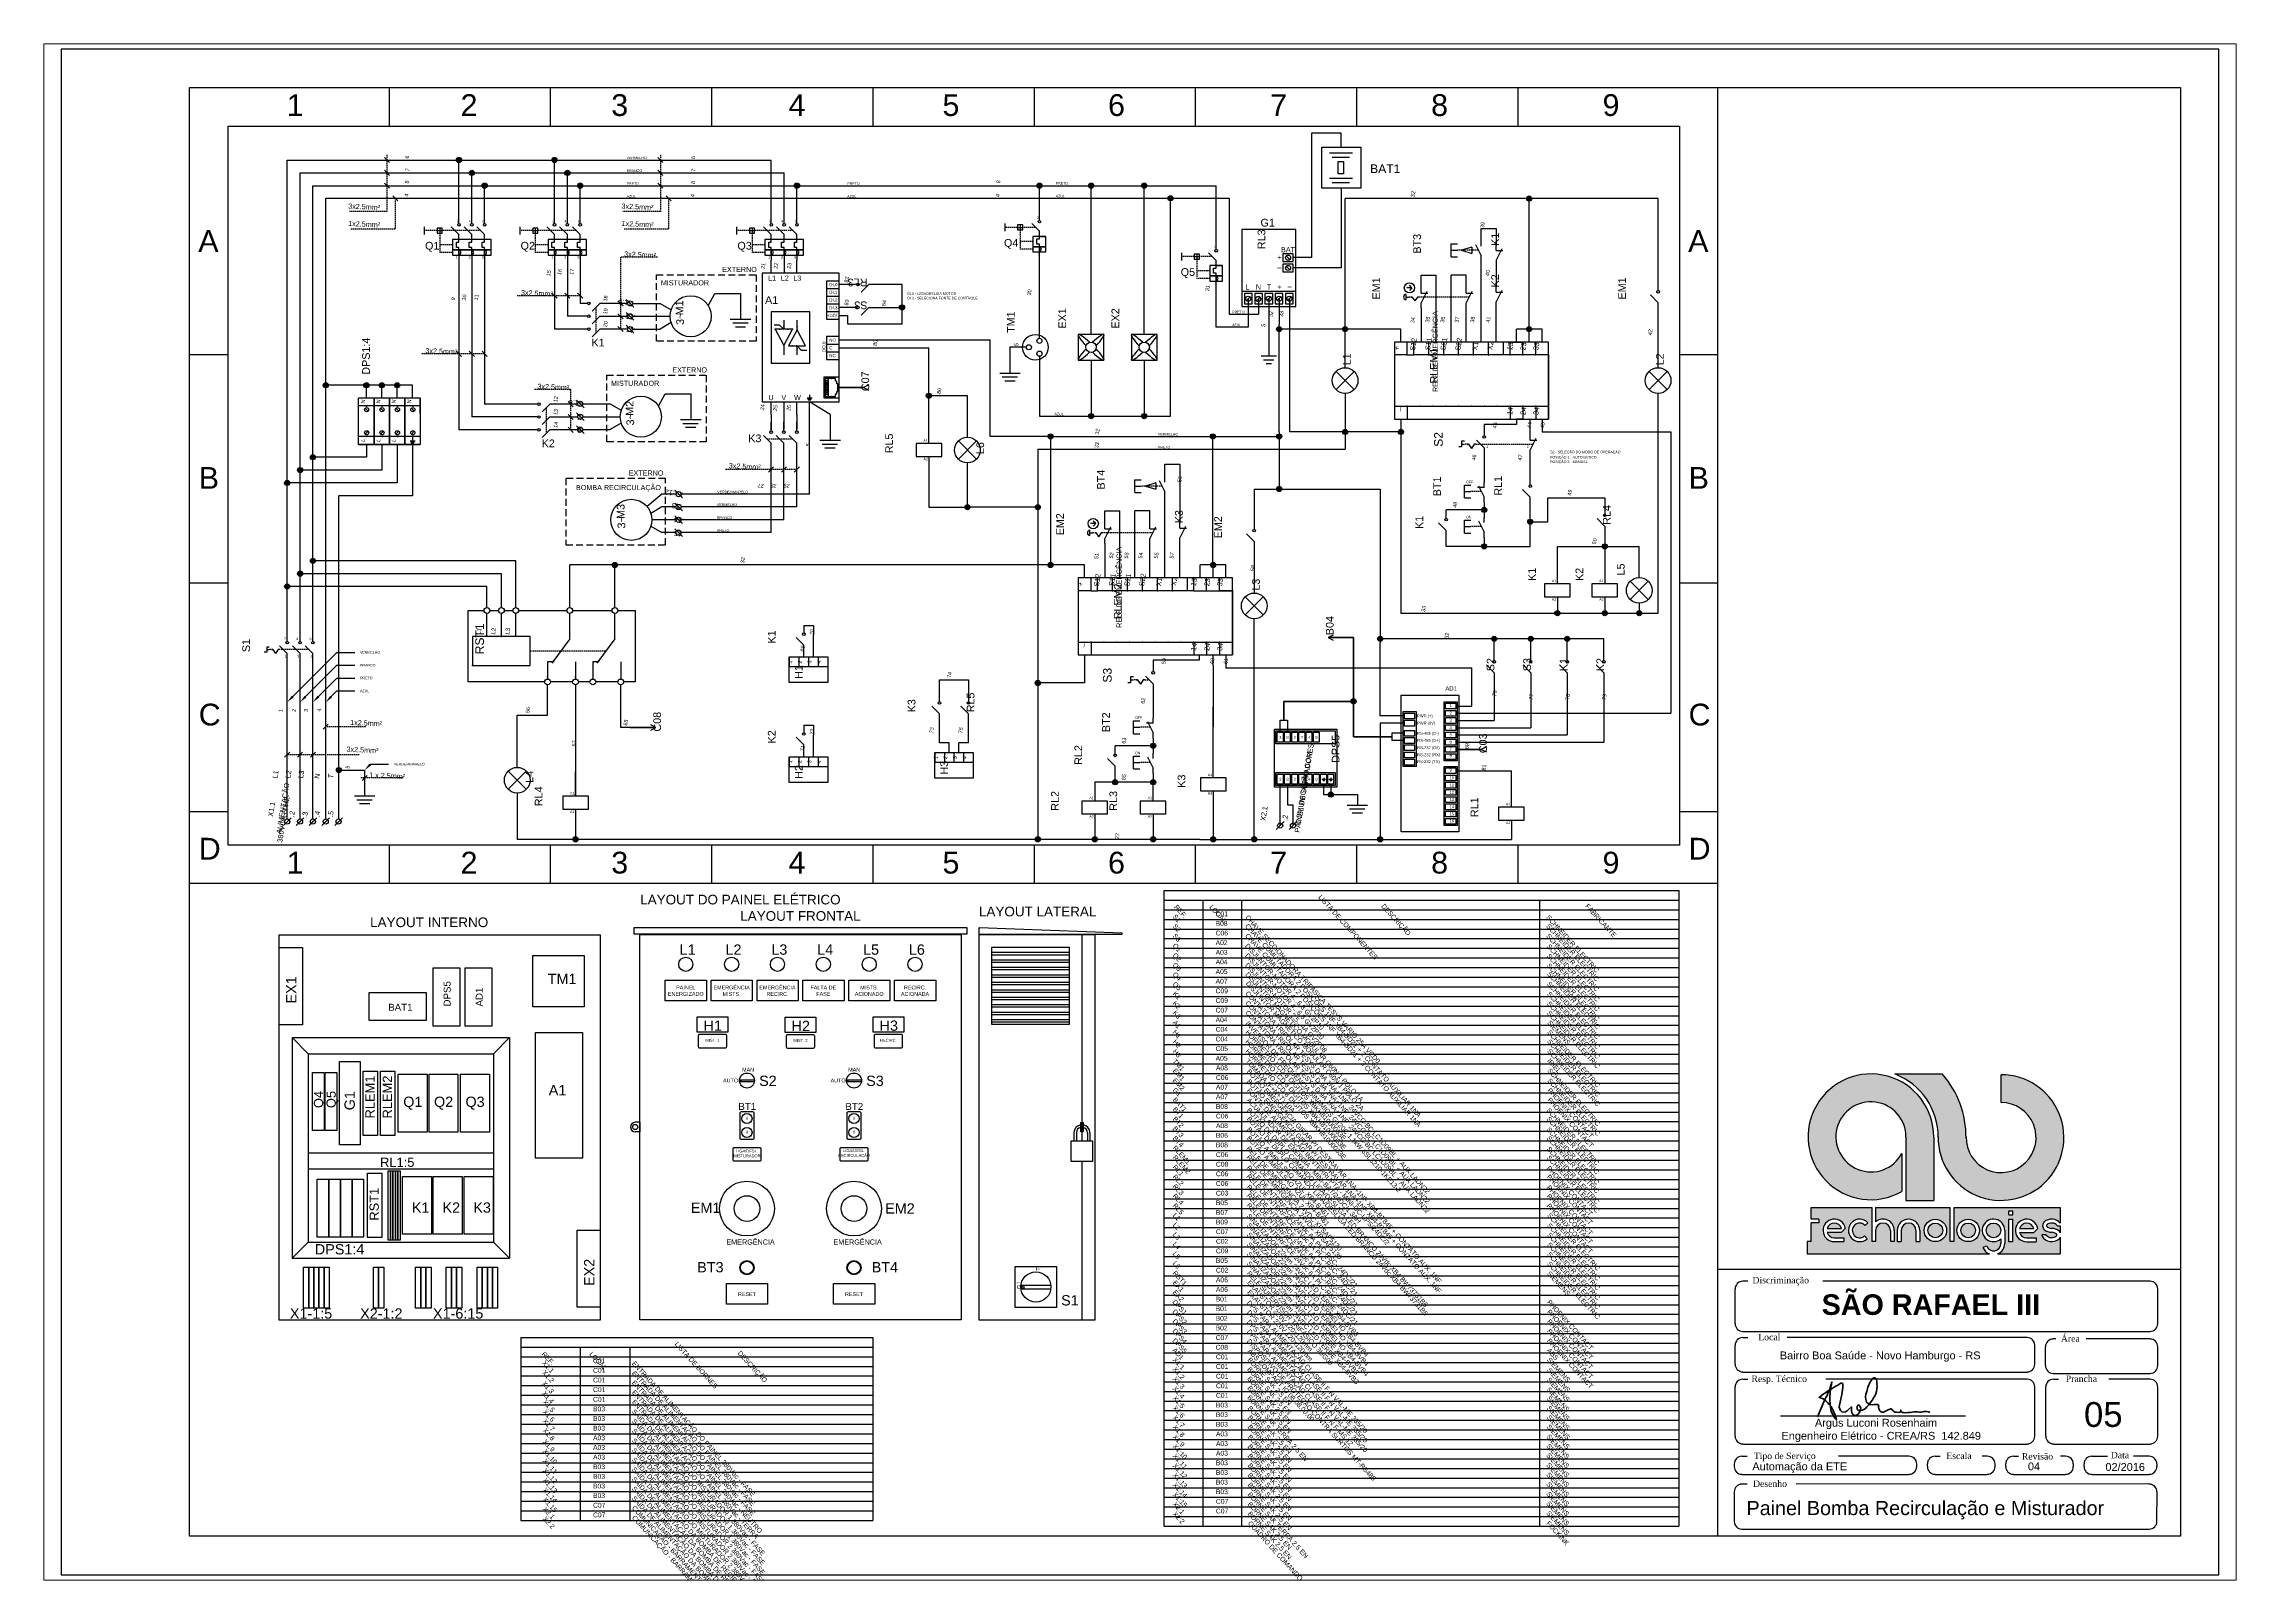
# Paper-space layout 'Layout2' of a CAD drawing. Header units: millimetres. Extents: x 2 to 828, y 1 to 580.
# The model-space entities are those that its viewports show. They can reach past a viewport. Long polylines and large blocks are cut down to what shows.
import ezdxf
from ezdxf import colors
from ezdxf.entities.mleader import LeaderData, LeaderLine
from ezdxf.enums import TextEntityAlignment as Align
from ezdxf.math import Vec2, Vec3

# ---------------------------------------------------------------- set-up
doc = ezdxf.new("R2010")
doc.units = ezdxf.units.MM
doc.linetypes.add('DASHED', pattern=[0.75, 0.5, -0.25])
doc.layers.add('selo', color=7, linetype='Continuous')
doc.styles.add('Annotative', font='arial.ttf')
doc.styles.add('Notes', font='arial.ttf', dxfattribs={"height": 3})
doc.styles.get("Standard").update_dxf_attribs({"font": 'arial.ttf'})

msp = doc.modelspace()

# ---------------------------------------------------------------- hatches: boundary and pattern name
for points in [[(255.88, 650.79, 1), (253.88, 650.79, 1)], [(293.07, 650.79, 1), (291.07, 650.79, 1)], [(260.88, 645.79, 1), (258.88, 645.79, 1)], [(265.88, 640.79, 1), (263.88, 640.79, 1)], [(298.07, 645.79, 1), (296.07, 645.79, 1)], [(303.07, 640.79, 1), (301.07, 640.79, 1)], [(387.47, 640.79, 1), (385.47, 640.79, 1)], [(481.84, 640.79, 1), (479.84, 640.79, 1)], [(501.95, 640.79, 1), (499.95, 640.79, 1)], [(522.64, 640.79, 1), (520.64, 640.79, 1)], [(532.84, 635.89, 1), (530.84, 635.89, 1)], [(672.49, 635.79, 1), (670.49, 635.79, 1)], [(428.36, 593.42, 1), (426.36, 593.42, 1)], [(575.15, 584.94, 1), (573.15, 584.94, 1)], [(600.85, 584.94, 1), (598.85, 584.94, 1)], [(672.49, 584.94, 1), (670.49, 584.94, 1)], [(204.02, 563.09, 1), (202.02, 563.09, 1)], [(219.82, 563.09, 1), (217.82, 563.09, 1)], [(225.82, 563.09, 1), (223.82, 563.09, 1)], [(231.82, 563.09, 1), (229.82, 563.09, 1)], [(438.82, 559.02, 1), (436.82, 559.02, 1)], [(501.95, 551.08, 1), (499.95, 551.08, 1)], [(522.64, 551.08, 1), (520.64, 551.08, 1)], [(486.18, 543.16, 1), (484.18, 543.16, 1)], [(549.4, 543.16, 1), (547.4, 543.16, 1)], [(575.15, 543.16, 1), (573.15, 543.16, 1)], [(600.85, 544.94, 1), (598.85, 544.94, 1)], [(622.55, 544.94, 1), (620.55, 544.94, 1)], [(194.02, 530.09, 1), (192.02, 530.09, 1)], [(199.02, 535.09, 1), (197.02, 535.09, 1)], [(189.02, 525.09, 1), (187.02, 525.09, 1)], [(575.15, 522.71, 1), (573.15, 522.71, 1)], [(453.82, 515.64, 1), (451.82, 515.64, 1)], [(481.18, 515.64, 1), (479.18, 515.64, 1)], [(654.98, 514.58, 1), (652.98, 514.58, 1)], [(670.94, 509.96, 1), (672.94, 509.96, 1)], [(199.02, 494.75, 1), (197.02, 494.75, 1)], [(654.98, 500.37, 1), (652.98, 500.37, 1)], [(699.91, 500.37, 1), (701.91, 500.37, 1)], [(194.02, 489.75, 1), (192.02, 489.75, 1)], [(316.6, 493.13, 1), (314.6, 493.13, 1)], [(486.18, 493.13, 1), (484.18, 493.13, 1)], [(549.45, 493.13, 1), (547.45, 493.13, 1)], [(189.02, 484.76, 1), (187.02, 484.76, 1)], [(683.47, 474.38, 1), (681.47, 474.38, 1)], [(701.91, 474.38, 1), (699.91, 474.38, 1)], [(715.34, 474.38, 1), (713.34, 474.38, 1)], [(614.53, 464.38, 1), (612.53, 464.38, 1)], [(658.87, 464.38, 1), (656.87, 464.38, 1)], [(673.1, 464.38, 1), (671.1, 464.38, 1)], [(687.34, 464.38, 1), (685.34, 464.38, 1)], [(481.18, 447.2, 1), (479.18, 447.2, 1)], [(604.16, 440.05, 1), (602.16, 440.05, 1)], [(526.11, 422.77, 1), (524.11, 422.77, 1)], [(209.16, 413.27, 1), (207.16, 413.27, 1)], [(511.31, 408.56, 1), (509.31, 408.56, 1)], [(526.11, 408.56, 1), (524.11, 408.56, 1)], [(595.26, 403.77, 1), (593.26, 403.77, 1)], [(301.25, 386.32, 1), (299.25, 386.32, 1)], [(481.18, 386.32, 1), (479.18, 386.32, 1)], [(503.4, 386.32, 1), (501.4, 386.32, 1)], [(526.11, 386.32, 1), (524.11, 386.32, 1)], [(549.52, 386.32, 1), (547.52, 386.32, 1)], [(565.47, 386.32, 1), (563.47, 386.32, 1)], [(614.53, 386.32, 1), (612.53, 386.32, 1)]]:
    msp.add_hatch(color=256).paths.add_polyline_path(points)
at = {"layer": 'selo'}
h = msp.add_hatch(color=0, dxfattribs=at)
h.dxf.hatch_style = 1
h.paths.add_polyline_path([(832.33, 294.98), (813.8, 294.98, -0.314958), (830.72, 270.21, 2.411144), (855.21, 294.7), (855.21, 283.86, -2.45129), (841.58, 270.52, 0.182443)])
h.paths.add_polyline_path([(835.35, 243.04), (806.37, 243.04), (806.37, 237.41, -0.642986), (813.63, 234.09), (813.63, 229.71), (812.12, 229.71), (812.12, 234.09, 1), (806.37, 234.09), (806.37, 229.71), (804.86, 229.71), (804.86, 243.04), (781.24, 243.04), (781.24, 238.48), (784.26, 238.48), (784.26, 236.97), (781.23, 236.97), (781.23, 229.71), (779.69, 229.71), (779.69, 224.92), (850.67, 224.92, -0.214084), (848.15, 227.48), (849.6, 227.91, 0.821242), (855.14, 229.01), (855.14, 230.78, -4.60202), (856.65, 234.09), (856.65, 229.01, -0.309238), (853.85, 224.92), (878.25, 224.92), (878.25, 231.45, -0.100697), (877.78, 230.83, -0.45988), (871.2, 231.81), (871.2, 232.32), (872.69, 232.32, 0.427074), (876.81, 232, 0.410877), (876.82, 232.63, 0.186203), (874.92, 233.36, -0.181325), (872.05, 234.44, -0.458616), (872.04, 237.41, -0.41774), (878.25, 236.93), (878.25, 243.04), (836.89, 243.04), (836.89, 229.71), (835.35, 229.71)])
h.paths.add_polyline_path([(834.02, 234.09, -1), (825.25, 234.09, -1)], flags=16)
h.paths.add_polyline_path([(832.51, 234.09, -1), (826.76, 234.09, -1)], flags=0)
h.paths.add_polyline_path([(846.79, 234.09, -1), (838.03, 234.09, -1)], flags=16)
h.paths.add_polyline_path([(845.28, 234.09, -1), (839.54, 234.09, -1)], flags=0)
h.paths.add_polyline_path([(823.59, 234.09), (823.59, 229.71), (822.08, 229.71), (822.08, 234.09, 1), (816.33, 234.09), (816.33, 229.71), (814.82, 229.71), (814.82, 234.09, -1)], flags=16)
h.paths.add_polyline_path([(858.22, 241.69), (859.76, 241.69), (859.76, 240.17), (858.22, 240.17)], flags=16)
h.paths.add_polyline_path([(858.22, 238.48), (859.76, 238.48), (859.76, 229.67), (858.22, 229.67)], flags=16)
h.paths.add_polyline_path([(869.47, 234.88), (867.94, 233.3), (862.39, 233.3, 0.338023), (865.17, 231.18), (868.91, 231.18), (868.91, 229.67), (865.17, 229.67, -2.123663)], flags=16)
h.paths.add_polyline_path([(862.38, 234.78, -0.767778), (867.94, 234.81)], flags=0)
h.paths.add_polyline_path([(803.38, 237.05), (802.27, 236.02, 2.414214), (802.1, 231.96), (803.12, 230.85, -2.414214)], flags=16)
h.paths.add_polyline_path([(794.59, 234.92), (793.05, 233.34), (787.51, 233.34, 0.338023), (790.28, 231.22), (794.03, 231.22), (794.03, 229.71), (790.28, 229.71, -2.123663)], flags=16)
h.paths.add_polyline_path([(793.05, 234.85), (787.5, 234.82, -0.767778)], flags=0)
h.paths.add_polyline_path([(826.76, 234.09, 1), (832.51, 234.09, 1)], flags=0)
h.paths.add_polyline_path([(845.28, 234.09, 1), (839.54, 234.09, 1)], flags=0)
h.paths.add_polyline_path([(849.39, 234.09, 1), (855.14, 234.09, 1)], flags=17)
h.paths.add_polyline_path([(867.94, 234.81, 0.767778), (862.38, 234.78)], flags=0)
h.paths.add_polyline_path([(874.9, 234.87, -0.181325), (877.77, 233.8, -0.101013), (878.25, 233.18), (878.25, 235.92), (877.13, 235.92, 0.427074), (873.01, 236.24, 0.410877), (873, 235.61, 0.186203)], flags=17)
h.paths.add_polyline_path([(793.05, 234.85, 0.767778), (787.5, 234.82)], flags=0)
h = msp.add_hatch(color=0, dxfattribs=at)
h.dxf.hatch_style = 1
h.paths.add_polyline_path([(816.57, 249.21), (816.57, 264.06, -8.182778), (818.19, 270.43), (818.19, 245.77), (829, 245.77), (829, 270.37, 3.718524)])
h = msp.add_hatch(color=0, dxfattribs=at)
h.dxf.hatch_style = 1
h.paths.add_polyline_path([(787.5, 234.82), (793.05, 234.85, 0.767778)])
h.paths.add_polyline_path([(826.76, 234.09, 1), (832.51, 234.09, 1)])
h.paths.add_polyline_path([(839.54, 234.09, 1), (845.28, 234.09, 1)])
h.paths.add_polyline_path([(862.38, 234.78), (867.94, 234.81, 0.767778)])

# ---------------------------------------------------------------- linework, layer by layer
for p, q in [((227.78, 664), (227.78, 679)), ((290.56, 664), (290.56, 679)), ((353.33, 664), (353.33, 679)), ((416.11, 664), (416.11, 679)), ((478.89, 664), (478.89, 679)), ((541.67, 664), (541.67, 679)), ((604.44, 664), (604.44, 679)), ((667.22, 664), (667.22, 679)), ((745, 115), (745, 679)), ((598.35, 661.19), (586.75, 661.19)), ((586.75, 661.19), (586.75, 612.78)), ((598.35, 655.75), (598.35, 661.19)), ((188.02, 466.66), (188.02, 650.79)), ((188.02, 650.79), (376.47, 650.79)), ((225.85, 651.79), (227.85, 649.79)), ((254.88, 628.03), (254.88, 650.79)), ((292.07, 628.03), (292.07, 650.79)), ((332.27, 651.79), (334.27, 649.79)), ((376.47, 628.03), (376.47, 650.79)), ((593.75, 653.63), (602.75, 653.63)), ((594.82, 651.94), (601.57, 651.94)), ((193.02, 466.91), (193.02, 645.79)), ((193.02, 645.79), (381.47, 645.79)), ((198.02, 466.91), (198.02, 640.79)), ((198.02, 640.79), (484.62, 640.79)), ((225.85, 646.79), (227.85, 644.79)), ((225.85, 641.79), (227.85, 639.79)), ((259.88, 628.03), (259.88, 645.79)), ((264.88, 628.03), (264.88, 640.79)), ((297.07, 628.03), (297.07, 645.79)), ((302.07, 628.03), (302.07, 640.79)), ((332.27, 646.79), (334.27, 644.79)), ((332.27, 641.79), (334.27, 639.79)), ((381.47, 628.03), (381.47, 645.79)), ((386.47, 628.03), (386.47, 640.79)), ((450.45, 640.79), (549.65, 640.79)), ((480.84, 627.3), (480.84, 640.89)), ((500.95, 582.89), (500.95, 640.89)), ((521.64, 582.89), (521.64, 640.89)), ((549.65, 617.92), (549.65, 640.79)), ((593.75, 643.77), (602.75, 643.77)), ((594.82, 642.09), (601.57, 642.09)), ((203.02, 394.26), (203.02, 635.89)), ((203.02, 635.89), (484.62, 635.89)), ((229.08, 636.89), (231.08, 634.89)), ((335.5, 636.89), (337.5, 634.89)), ((450.45, 635.89), (554.65, 635.89)), ((531.84, 551.08), (531.84, 635.89)), ((554.65, 635.89), (554.65, 590.77)), ((598.35, 639.89), (598.35, 608.77)), ((671.49, 635.79), (599.85, 635.79)), ((599.85, 584.94), (599.85, 635.79)), ((671.49, 579.94), (671.49, 635.79)), ((721.71, 635.79), (671.49, 635.79)), ((721.71, 606.7), (721.71, 635.79)), ((241.38, 624.79), (241.38, 621.79)), ((246.38, 623.29), (248.38, 623.29)), ((247.38, 624.29), (247.38, 622.29)), ((254.88, 621.79), (251.88, 624.79)), ((254.88, 626.03), (254.88, 628.03)), ((259.88, 621.79), (256.88, 624.79)), ((259.88, 626.03), (259.88, 628.03)), ((264.88, 621.79), (261.88, 624.79)), ((264.88, 626.03), (264.88, 628.03)), ((278.57, 624.79), (278.57, 621.79)), ((283.57, 623.29), (285.57, 623.29)), ((284.57, 624.29), (284.57, 622.29)), ((292.07, 621.79), (289.07, 624.79)), ((292.07, 626.03), (292.07, 628.03)), ((297.07, 621.79), (294.07, 624.79)), ((297.07, 626.03), (297.07, 628.03)), ((302.07, 621.79), (299.07, 624.79)), ((302.07, 626.03), (302.07, 628.03)), ((362.97, 624.79), (362.97, 621.79)), ((367.97, 623.29), (369.97, 623.29)), ((368.97, 624.29), (368.97, 622.29)), ((376.47, 621.79), (373.47, 624.79)), ((376.47, 626.03), (376.47, 628.03)), ((381.47, 621.79), (378.47, 624.79)), ((381.47, 626.03), (381.47, 628.03)), ((386.47, 621.79), (383.47, 624.79)), ((386.47, 626.03), (386.47, 628.03)), ((467.34, 626.05), (467.34, 623.05)), ((472.34, 624.55), (474.34, 624.55)), ((473.34, 625.55), (473.34, 623.55)), ((480.84, 623.05), (477.84, 626.05)), ((480.84, 627.3), (480.84, 629.3)), ((480.84, 627.3), (480.84, 629.3)), ((480.84, 621.05), (480.84, 623.05)), ((652.8, 619.19), (652.8, 624.19)), ((652.8, 624.19), (658.63, 624.19)), ((658.63, 624.19), (658.63, 617.5)), ((253.88, 616.79), (253.88, 618.79)), ((253.88, 618.79), (254.88, 618.78)), ((254.88, 616.79), (253.88, 616.79)), ((254.88, 619.79), (254.88, 621.79)), ((254.88, 618.78), (254.88, 619.79)), ((254.88, 615.79), (254.88, 616.79)), ((258.88, 616.79), (258.88, 618.79)), ((258.88, 618.79), (259.88, 618.79)), ((259.88, 616.79), (258.88, 616.79)), ((259.88, 619.79), (259.88, 621.79)), ((259.88, 618.79), (259.88, 619.79)), ((259.88, 615.79), (259.88, 616.79)), ((263.88, 616.79), (263.88, 618.79)), ((263.88, 618.79), (264.88, 618.79)), ((264.88, 616.79), (263.88, 616.79)), ((264.88, 619.79), (264.88, 621.79)), ((264.88, 618.79), (264.88, 619.79)), ((264.88, 615.79), (264.88, 616.79)), ((291.07, 616.79), (291.07, 618.79)), ((291.07, 618.79), (292.07, 618.78)), ((292.07, 616.79), (291.07, 616.79)), ((292.07, 619.79), (292.07, 621.79)), ((292.07, 618.78), (292.07, 619.79)), ((292.07, 615.79), (292.07, 616.79)), ((296.07, 616.79), (296.07, 618.79)), ((296.07, 618.79), (297.07, 618.79)), ((297.07, 616.79), (296.07, 616.79)), ((297.07, 619.79), (297.07, 621.79)), ((297.07, 618.79), (297.07, 619.79)), ((297.07, 615.79), (297.07, 616.79)), ((301.07, 616.79), (301.07, 618.79)), ((301.07, 618.79), (302.07, 618.79)), ((302.07, 616.79), (301.07, 616.79)), ((302.07, 619.79), (302.07, 621.79)), ((302.07, 618.79), (302.07, 619.79)), ((302.07, 615.79), (302.07, 616.79)), ((375.47, 616.79), (375.47, 618.79)), ((375.47, 618.79), (376.47, 618.78)), ((376.47, 616.79), (375.47, 616.79)), ((376.47, 619.79), (376.47, 621.79)), ((376.47, 618.78), (376.47, 619.79)), ((376.47, 615.79), (376.47, 616.79)), ((380.47, 616.79), (380.47, 618.79)), ((380.47, 618.79), (381.47, 618.79)), ((381.47, 616.79), (380.47, 616.79)), ((381.47, 619.79), (381.47, 621.79)), ((381.47, 618.79), (381.47, 619.79)), ((381.47, 615.79), (381.47, 616.79)), ((385.47, 616.79), (385.47, 618.79)), ((385.47, 618.79), (386.47, 618.79)), ((386.47, 616.79), (385.47, 616.79)), ((386.47, 619.79), (386.47, 621.79)), ((386.47, 618.79), (386.47, 619.79)), ((386.47, 615.79), (386.47, 616.79)), ((479.84, 618.05), (479.84, 620.05)), ((479.84, 620.05), (480.84, 620.04)), ((480.84, 618.05), (479.84, 618.05)), ((480.84, 620.04), (480.84, 621.05)), ((480.84, 621.05), (483.34, 621.05)), ((480.84, 617.05), (480.84, 618.05)), ((480.84, 581.39), (480.84, 617.05)), ((536.15, 614.68), (536.15, 611.68)), ((549.65, 611.68), (546.65, 614.68)), ((549.65, 615.92), (549.65, 617.92)), ((549.65, 615.92), (549.65, 617.92)), ((641.09, 613.15), (641.09, 618.15)), ((641.09, 618.15), (643.59, 618.15)), ((641.09, 615.65), (643.59, 615.65)), ((649.2, 616.9), (645.2, 615.65)), ((645.2, 615.65), (649.2, 614.4)), ((649.2, 616.9), (649.2, 614.4)), ((650.6, 617.85), (652.8, 613.44)), ((652.8, 617.19), (652.8, 619.19)), ((652.8, 617.19), (652.8, 619.19)), ((658.63, 615.5), (658.63, 617.5)), ((660.84, 616.15), (658.63, 611.75)), ((658.63, 615.5), (661.22, 615.5)), ((254.88, 613.79), (254.88, 611.79)), ((254.88, 611.79), (254.88, 584.97)), ((259.88, 613.79), (259.88, 611.79)), ((259.88, 611.79), (259.88, 589.96)), ((264.88, 613.79), (264.88, 611.79)), ((264.88, 611.79), (264.88, 594.97)), ((292.07, 613.79), (292.07, 611.79)), ((292.07, 611.79), (292.07, 584.97)), ((297.07, 613.79), (297.07, 611.79)), ((297.07, 611.79), (297.07, 589.96)), ((302.07, 613.79), (302.07, 611.79)), ((302.07, 611.79), (302.07, 594.97)), ((376.47, 613.79), (376.47, 611.79)), ((376.47, 606.79), (376.47, 611.79)), ((381.47, 613.79), (381.47, 611.79)), ((381.47, 611.79), (381.47, 606.79)), ((386.47, 613.79), (386.47, 611.79)), ((386.47, 606.79), (386.47, 611.79)), ((541.15, 613.18), (543.15, 613.18)), ((542.15, 614.18), (542.15, 612.18)), ((548.65, 606.68), (548.65, 608.68)), ((548.65, 608.68), (549.65, 608.67)), ((549.65, 606.68), (548.65, 606.68)), ((549.65, 609.68), (549.65, 611.68)), ((549.65, 608.67), (549.65, 609.68)), ((549.65, 609.68), (552.15, 609.68)), ((549.65, 605.68), (549.65, 606.68)), ((578.35, 612.07), (576.94, 613.48)), ((578.36, 608.07), (576.94, 609.48)), ((586.75, 612.78), (579.65, 612.78)), ((598.35, 608.77), (579.65, 608.77)), ((629.47, 601), (629.47, 606)), ((629.47, 606), (635.3, 606)), ((635.3, 579.94), (635.3, 606)), ((641.09, 613.15), (643.59, 613.15)), ((641.13, 579.94), (641.13, 606)), ((646.97, 606), (641.13, 606)), ((646.97, 601), (646.97, 606)), ((652.8, 611.44), (652.8, 613.44)), ((652.8, 579.94), (652.8, 611.44)), ((658.63, 611.75), (658.63, 601.31)), ((721.71, 600), (721.71, 606.7)), ((291.07, 598.95), (293.07, 596.95)), ((296.07, 598.95), (298.07, 596.95)), ((301.07, 598.95), (303.07, 596.95)), ((351.92, 594.06), (354.51, 598.86)), ((354.51, 598.86), (364.51, 598.86)), ((364.51, 598.86), (364.51, 588.86)), ((397.92, 603.8), (397.92, 588.8)), ((397.92, 603.8), (402.92, 603.8)), ((397.92, 600.8), (402.92, 600.8)), ((397.92, 597.8), (402.92, 597.8)), ((409.72, 602.33), (402.92, 602.33)), ((414.47, 602.33), (411.47, 599.33)), ((427.36, 602.33), (414.47, 602.33)), ((427.36, 586.99), (427.36, 602.33)), ((549.65, 601.68), (549.65, 603.68)), ((549.65, 585.77), (549.65, 601.68)), ((559.65, 599.77), (580.65, 599.77)), ((561.44, 596.07), (562.86, 597.48)), ((569.44, 596.07), (570.86, 597.48)), ((573.44, 596.07), (574.86, 597.48)), ((577.44, 596.07), (578.86, 597.48)), ((623.59, 596.45), (623.59, 598.45)), ((623.59, 597.45), (624.59, 597.45)), ((625.88, 601.03), (623.88, 601.03)), ((625.88, 601.03), (624.88, 602.03)), ((625.88, 601.03), (624.88, 600.03)), ((625.49, 597.45), (625.99, 597.45)), ((625.99, 597.45), (626.99, 595.95)), ((627.99, 597.45), (626.99, 595.95)), ((628.49, 597.45), (627.99, 597.45)), ((629.47, 599), (629.47, 601)), ((629.47, 599), (629.47, 601)), ((631.67, 599.66), (629.47, 595.25)), ((629.47, 599), (632.05, 599)), ((646.97, 599), (646.97, 601)), ((649.17, 599.66), (646.97, 595.25)), ((646.97, 599), (649.55, 599)), ((658.63, 599.31), (658.63, 601.31)), ((660.84, 599.97), (658.63, 595.56)), ((658.63, 599.31), (661.22, 599.31)), ((721.71, 595.25), (718.71, 598.25)), ((259.88, 589.96), (259.88, 550.76)), ((264.88, 594.97), (264.88, 555.76)), ((304.95, 589.96), (297.07, 589.96)), ((304.95, 594.97), (302.07, 594.97)), ((309.7, 594.97), (306.7, 591.97)), ((309.7, 589.97), (306.7, 586.97)), ((320.51, 594.97), (309.7, 594.97)), ((309.7, 589.97), (320.51, 589.97)), ((316.76, 595.97), (318.76, 593.97)), ((316.76, 590.97), (318.76, 588.97)), ((323.01, 593.47), (320.01, 596.47)), ((323.01, 588.47), (320.01, 591.47)), ((322.51, 594.97), (333.14, 594.97)), ((322.51, 589.97), (337.07, 589.97)), ((333.14, 594.97), (337.47, 592.47)), ((397.92, 594.8), (402.92, 594.8)), ((397.92, 591.8), (402.92, 591.8)), ((409.72, 593.42), (402.92, 593.42)), ((402.92, 590.22), (406.13, 590.22)), ((406.13, 590.22), (406.13, 586.99)), ((414.47, 593.42), (411.47, 590.42)), ((414.47, 593.42), (427.36, 593.42)), ((554.65, 590.77), (566.15, 590.77)), ((562.15, 596.77), (562.15, 585.77)), ((563.65, 594.77), (563.65, 595.77)), ((565.34, 595.96), (566.75, 597.37)), ((566.15, 596.77), (566.15, 590.77)), ((570.15, 596.77), (570.12, 574.52)), ((574.15, 596.77), (574.15, 586.77)), ((578.15, 596.77), (578.15, 544.94)), ((629.47, 593.25), (629.47, 595.25)), ((629.47, 593.25), (629.47, 579.94)), ((646.97, 593.25), (646.97, 595.25)), ((646.97, 579.94), (646.97, 595.25)), ((658.63, 579.94), (658.63, 595.56)), ((658.63, 593.56), (658.63, 595.56)), ((721.71, 569.94), (721.71, 595.25)), ((254.88, 584.97), (254.88, 545.76)), ((304.95, 584.97), (292.07, 584.97)), ((309.7, 584.97), (306.7, 581.97)), ((320.51, 584.97), (309.7, 584.97)), ((316.76, 585.97), (318.76, 583.97)), ((323.01, 583.47), (320.01, 586.47)), ((322.51, 584.97), (333.14, 584.97)), ((337.47, 587.47), (333.14, 584.97)), ((360.51, 588.86), (368.51, 588.86)), ((361.46, 587.36), (367.46, 587.36)), ((362.47, 585.86), (366.47, 585.86)), ((379.7, 586.55), (377.55, 586.55)), ((384.69, 584.89), (378.03, 584.89)), ((378.03, 584.89), (381.36, 578.64)), ((381.36, 584.89), (379.7, 586.55)), ((381.36, 588.47), (381.36, 584.89)), ((381.36, 578.64), (384.69, 584.89)), ((386.49, 584.72), (383.15, 578.47)), ((386.49, 584.72), (386.49, 588.47)), ((389.82, 578.47), (386.49, 584.72)), ((397.92, 588.8), (402.92, 588.8)), ((397.92, 582.16), (402.92, 582.16)), ((397.92, 582.16), (397.92, 573.16)), ((402.92, 585.8), (402.92, 588.8)), ((402.92, 579.16), (402.92, 582.16)), ((461.66, 580.66), (402.92, 580.66)), ((406.13, 586.99), (427.36, 586.99)), ((461.66, 543.16), (461.66, 580.66)), ((562.15, 585.77), (549.65, 585.77)), ((574.15, 544.94), (574.15, 586.77)), ((621.55, 584.94), (574.15, 584.94)), ((599.85, 569.94), (599.85, 584.94)), ((621.55, 579.94), (621.55, 584.94)), ((676.55, 584.94), (666.55, 584.94)), ((666.55, 579.94), (666.55, 584.94)), ((676.55, 579.94), (676.55, 584.94)), ((165, 575), (150, 575)), ((253.88, 576.36), (255.88, 574.36)), ((258.88, 576.36), (260.88, 574.36)), ((263.88, 576.36), (265.88, 574.36)), ((381.36, 578.64), (381.36, 574.89)), ((383.15, 578.47), (389.82, 578.47)), ((386.49, 574.89), (386.49, 578.47)), ((386.49, 578.47), (388.15, 576.81)), ((388.15, 576.81), (390.29, 576.81)), ((397.92, 579.16), (402.92, 579.16)), ((397.92, 576.16), (402.92, 576.16)), ((397.92, 573.16), (402.92, 573.16)), ((402.92, 576.16), (402.92, 579.16)), ((402.92, 577.66), (437.82, 577.66)), ((437.82, 540.38), (437.82, 577.66)), ((475.76, 577.87), (469.38, 577.87)), ((469.38, 577.87), (469.38, 567.87)), ((480.84, 574.39), (480.84, 551.08)), ((500.95, 572.89), (500.95, 551.08)), ((521.64, 572.89), (521.64, 551.08)), ((567.12, 574.52), (573.12, 574.52)), ((568.13, 573.02), (572.13, 573.02)), ((624.05, 579.94), (619.05, 579.94)), ((624.05, 574.94), (619.05, 574.94)), ((624.05, 574.94), (624.05, 579.94)), ((624.05, 574.94), (626.55, 574.94)), ((626.55, 574.94), (626.55, 579.94)), ((626.55, 574.94), (626.55, 574.94)), ((661.55, 574.94), (626.55, 574.94)), ((632.38, 574.94), (632.38, 579.94)), ((638.22, 574.94), (638.22, 579.94)), ((644.05, 574.94), (644.05, 579.94)), ((649.88, 574.94), (649.88, 579.94)), ((655.72, 574.94), (655.72, 579.94)), ((661.55, 574.94), (661.55, 579.94)), ((664.05, 574.94), (661.55, 574.94)), ((661.55, 574.94), (661.55, 574.94)), ((664.05, 574.94), (664.05, 579.94)), ((664.05, 579.94), (669.05, 579.94)), ((679.05, 574.94), (664.05, 574.94)), ((669.05, 574.94), (669.05, 579.94)), ((674.05, 574.94), (674.05, 579.94)), ((679.05, 579.94), (674.05, 579.94)), ((679.05, 574.94), (679.05, 579.94)), ((679.05, 574.94), (679.05, 554.94)), ((745, 575), (730, 575)), ((401.42, 565.72), (397.42, 565.72)), ((397.42, 565.72), (397.42, 558.72)), ((398.76, 558.72), (398.76, 565.72)), ((401.42, 564.72), (401.42, 565.72)), ((401.92, 564.72), (401.42, 564.72)), ((401.92, 563.72), (401.92, 564.72)), ((402.42, 563.72), (401.92, 563.72)), ((402.42, 560.72), (402.42, 563.72)), ((465.38, 567.87), (473.38, 567.87)), ((466.34, 566.38), (472.34, 566.38)), ((467.34, 564.88), (471.34, 564.88)), ((569.13, 571.52), (571.13, 571.52)), ((603.38, 568.47), (596.31, 561.4)), ((596.31, 568.47), (603.38, 561.4)), ((725.24, 568.47), (718.17, 561.4)), ((718.17, 568.47), (725.24, 561.4)), ((236.82, 563.09), (203.02, 563.09)), ((215.82, 540.09), (215.82, 558.09)), ((221.82, 558.09), (215.82, 558.09)), ((221.82, 555.09), (215.82, 555.09)), ((218.82, 558.09), (218.82, 563.09)), ((221.82, 558.09), (221.82, 540.09)), ((221.82, 552.09), (221.82, 558.09)), ((221.82, 540.09), (221.82, 558.09)), ((227.82, 558.09), (221.82, 558.09)), ((227.82, 555.09), (221.82, 555.09)), ((224.82, 558.09), (224.82, 563.09)), ((227.82, 558.09), (227.82, 540.09)), ((227.82, 552.09), (227.82, 558.09)), ((227.82, 540.09), (227.82, 558.09)), ((233.82, 558.09), (227.82, 558.09)), ((233.82, 555.09), (227.82, 555.09)), ((230.82, 558.09), (230.82, 563.09)), ((233.82, 558.09), (233.82, 540.09)), ((233.82, 552.09), (233.82, 558.09)), ((233.82, 540.09), (233.82, 558.09)), ((239.82, 558.09), (233.82, 558.09)), ((239.82, 555.09), (233.82, 555.09)), ((236.82, 558.09), (236.82, 563.09)), ((239.82, 558.09), (239.82, 540.09)), ((239.82, 552.09), (239.82, 558.09)), ((285.55, 555.76), (264.88, 555.76)), ((290.3, 555.76), (287.3, 552.76)), ((301.11, 555.76), (290.3, 555.76)), ((297.36, 556.76), (299.36, 554.76)), ((303.61, 554.35), (300.61, 557.35)), ((303.11, 555.85), (313.75, 555.85)), ((313.75, 555.85), (318.08, 553.35)), ((332.52, 554.94), (335.11, 559.74)), ((335.11, 559.74), (345.11, 559.74)), ((345.11, 559.74), (345.11, 549.74)), ((376.38, 551.68), (376.38, 556.68)), ((381.38, 556.68), (381.38, 551.68)), ((386.38, 551.68), (386.38, 556.68)), ((390.39, 558.18), (392.39, 558.18)), ((390.62, 557.81), (392.12, 557.81)), ((390.88, 557.43), (391.88, 557.43)), ((391.38, 520.72), (391.38, 556.68)), ((399.35, 551.68), (391.38, 556.68)), ((391.39, 559.43), (391.39, 558.18)), ((397.42, 558.72), (401.42, 558.72)), ((401.42, 558.72), (401.42, 559.72)), ((401.42, 559.72), (401.92, 559.72)), ((401.92, 559.72), (401.92, 560.72)), ((401.92, 560.72), (402.42, 560.72)), ((414.38, 563.22), (412.38, 562.22)), ((412.38, 562.22), (414.38, 561.22)), ((452.82, 559.02), (437.82, 559.02)), ((452.82, 555.14), (452.82, 559.02)), ((452.82, 542.88), (452.82, 555.14)), ((599.85, 559.94), (599.85, 544.94)), ((619.05, 554.94), (679.05, 554.94)), ((624.05, 554.94), (624.05, 549.94)), ((664.05, 554.94), (664.05, 549.94)), ((669.05, 554.94), (669.05, 549.94)), ((674.05, 554.94), (674.05, 549.94)), ((679.05, 554.94), (679.05, 549.94)), ((721.71, 538.11), (721.71, 559.94)), ((219.5, 553.02), (218.35, 554.17)), ((225.5, 553.02), (224.35, 554.17)), ((231.5, 553.02), (230.35, 554.17)), ((237.5, 553.02), (236.35, 554.17)), ((285.55, 550.76), (259.88, 550.76)), ((290.3, 550.76), (287.3, 547.76)), ((290.3, 550.76), (301.11, 550.76)), ((297.36, 551.76), (299.36, 549.76)), ((297.36, 546.76), (299.36, 544.76)), ((303.61, 549.35), (300.61, 552.35)), ((303.61, 544.35), (300.61, 547.35)), ((303.11, 550.85), (317.67, 550.85)), ((318.08, 548.35), (313.75, 545.85)), ((341.11, 549.74), (349.11, 549.74)), ((342.06, 548.24), (348.06, 548.24)), ((343.07, 546.74), (347.07, 546.74)), ((376.38, 551.68), (376.38, 545.7)), ((376.38, 545.32), (376.38, 548.57)), ((381.38, 551.68), (381.38, 545.95)), ((381.38, 545.32), (381.38, 548.82)), ((386.38, 551.68), (386.38, 545.95)), ((386.38, 545.32), (386.38, 548.82)), ((399.35, 551.68), (399.35, 541.68)), ((480.84, 551.08), (531.84, 551.08)), ((619.05, 549.94), (624.05, 549.94)), ((621.55, 549.94), (621.55, 544.94)), ((666.55, 547.85), (653.98, 547.85)), ((653.98, 547.85), (653.98, 543.46)), ((664.05, 549.94), (669.05, 549.94)), ((669.05, 549.94), (666.55, 549.94)), ((666.55, 549.94), (666.55, 547.85)), ((671.94, 541.76), (671.94, 549.94)), ((674.05, 549.94), (679.05, 549.94)), ((676.55, 549.94), (676.55, 544.94)), ((221.82, 543.09), (215.82, 543.09)), ((215.82, 540.09), (221.82, 540.09)), ((221.82, 540.09), (215.82, 540.09)), ((219.5, 545.17), (218.35, 544.02)), ((218.82, 540.09), (218.82, 535.09)), ((227.82, 543.09), (221.82, 543.09)), ((221.82, 540.09), (227.82, 540.09)), ((227.82, 540.09), (221.82, 540.09)), ((225.5, 545.17), (224.35, 544.02)), ((224.82, 540.09), (224.82, 530.09)), ((233.82, 543.09), (227.82, 543.09)), ((227.82, 540.09), (233.82, 540.09)), ((233.82, 540.09), (227.82, 540.09)), ((231.5, 545.17), (230.35, 544.02)), ((230.82, 540.09), (230.82, 525.09)), ((239.82, 543.09), (233.82, 543.09)), ((233.82, 540.09), (239.82, 540.09)), ((239.82, 540.09), (233.82, 540.09)), ((235.82, 541.47), (237.82, 541.47)), ((236.06, 541.09), (237.56, 541.09)), ((236.31, 540.72), (237.31, 540.72)), ((237.5, 545.17), (236.35, 544.02)), ((236.82, 542.72), (236.82, 541.47)), ((236.82, 540.09), (236.82, 520.09)), ((285.55, 545.76), (254.88, 545.76)), ((290.3, 545.76), (287.3, 542.76)), ((301.11, 545.76), (290.3, 545.76)), ((303.11, 545.85), (313.75, 545.85)), ((376.38, 540.57), (373.38, 543.57)), ((376.38, 505.72), (376.38, 540.57)), ((381.38, 540.57), (378.38, 543.57)), ((381.38, 510.72), (381.38, 540.57)), ((386.38, 540.57), (383.38, 543.57)), ((386.38, 515.72), (386.38, 540.57)), ((395.35, 541.68), (403.35, 541.68)), ((396.3, 540.18), (402.3, 540.18)), ((397.31, 538.68), (401.31, 538.68)), ((456.36, 541.41), (449.29, 534.34)), ((449.29, 541.41), (456.36, 534.34)), ((485.18, 543.16), (461.66, 543.16)), ((480.18, 538.16), (599.85, 538.16)), ((480.18, 538.16), (480.18, 386.32)), ((485.18, 543.16), (574.15, 543.16)), ((485.18, 543.16), (485.18, 493.13)), ((548.4, 493.13), (548.4, 543.16)), ((574.15, 544.94), (574.15, 522.71)), ((621.55, 544.94), (578.15, 544.94)), ((599.85, 544.94), (599.85, 538.16)), ((621.55, 544.94), (621.55, 474.38)), ((645.2, 539.08), (644.08, 539.08)), ((646.33, 541.33), (645.2, 541.33)), ((645.2, 541.33), (645.2, 539.08)), ((645.2, 540.21), (646.33, 540.21)), ((647.33, 540.21), (647.89, 540.21)), ((647.89, 540.21), (649.02, 538.52)), ((650.14, 540.21), (649.02, 538.52)), ((650.71, 540.21), (650.14, 540.21)), ((653.98, 538.71), (650.98, 541.71)), ((653.98, 538.71), (653.98, 525.3)), ((671.94, 541.76), (671.94, 543.76)), ((674.14, 542.41), (671.94, 538.01)), ((671.94, 541.76), (674.52, 541.76)), ((671.94, 524.3), (671.94, 538.01)), ((671.94, 536.01), (671.94, 538.01)), ((676.55, 544.94), (726.71, 544.94)), ((721.71, 474.38), (721.71, 538.11)), ((726.71, 544.94), (726.71, 435.41)), ((224.82, 530.09), (193.02, 530.09)), ((218.82, 535.09), (198.02, 535.09)), ((377.38, 531.29), (375.38, 529.29)), ((382.38, 531.29), (380.38, 529.29)), ((387.38, 531.29), (385.38, 529.29)), ((437.82, 535.38), (437.82, 515.64)), ((452.82, 515.64), (452.82, 532.88)), ((529.7, 527.39), (529.7, 532.39)), ((529.7, 532.39), (535.54, 532.39)), ((535.54, 532.39), (535.54, 518.1)), ((230.82, 525.09), (188.02, 525.09)), ((333.91, 520.72), (328.11, 515.86)), ((339.35, 520.72), (333.91, 520.72)), ((341.85, 519.22), (338.85, 522.22)), ((391.38, 520.72), (341.35, 520.72)), ((517.99, 521.34), (517.99, 526.34)), ((517.99, 526.34), (520.49, 526.34)), ((517.99, 523.84), (520.49, 523.84)), ((517.99, 521.34), (520.49, 521.34)), ((526.1, 525.09), (522.1, 523.84)), ((522.1, 523.84), (526.1, 522.59)), ((526.1, 525.09), (526.1, 522.59)), ((527.5, 526.04), (529.7, 521.64)), ((529.7, 525.39), (529.7, 527.39)), ((529.7, 525.39), (529.7, 527.39)), ((529.7, 519.64), (529.7, 521.64)), ((564.47, 522.71), (564.47, 507.01)), ((564.47, 522.71), (613.53, 522.71)), ((613.53, 522.71), (613.53, 462.92)), ((646.33, 519.25), (646.33, 524.25)), ((646.33, 524.25), (648.83, 524.25)), ((646.33, 521.75), (648.83, 521.75)), ((653.98, 523.3), (651.4, 523.3)), ((651.78, 523.95), (653.98, 519.55)), ((653.98, 523.3), (653.98, 525.3)), ((653.98, 523.3), (653.98, 525.3)), ((671.94, 519.55), (668.94, 522.55)), ((236.82, 520.09), (208.16, 520.09)), ((333.91, 515.72), (329.58, 513.22)), ((339.35, 515.72), (333.91, 515.72)), ((341.85, 514.22), (338.85, 517.22)), ((341.85, 509.22), (338.85, 512.22)), ((386.38, 515.72), (341.35, 515.72)), ((437.82, 515.64), (452.82, 515.64)), ((480.18, 515.64), (452.82, 515.64)), ((506.37, 509.19), (506.37, 514.19)), ((506.37, 514.19), (512.2, 514.19)), ((512.2, 488.13), (512.2, 514.19)), ((518.04, 488.13), (518.04, 514.19)), ((523.87, 514.19), (518.04, 514.19)), ((523.87, 509.19), (523.87, 514.19)), ((529.7, 488.13), (529.7, 519.64)), ((535.54, 518.1), (535.54, 509.5)), ((653.98, 514.58), (639.18, 514.58)), ((639.18, 511.31), (639.18, 514.58)), ((646.33, 519.25), (648.83, 519.25)), ((653.98, 517.55), (653.98, 519.55)), ((653.98, 517.55), (653.98, 511.61)), ((671.94, 500.37), (671.94, 519.55)), ((678.72, 509.96), (678.72, 519.32)), ((678.72, 519.32), (700.91, 519.32)), ((700.91, 519.32), (700.91, 512.93)), ((329.58, 508.22), (333.91, 505.72)), ((339.35, 510.72), (329.98, 510.72)), ((339.35, 505.72), (333.91, 505.72)), ((341.85, 504.22), (338.85, 507.22)), ((381.38, 510.72), (341.35, 510.72)), ((376.38, 505.72), (341.35, 505.72)), ((500.5, 504.64), (500.5, 506.64)), ((500.5, 505.64), (501.5, 505.64)), ((502.79, 509.22), (500.79, 509.22)), ((502.79, 509.22), (501.79, 510.22)), ((502.79, 509.22), (501.79, 508.22)), ((502.39, 505.64), (502.89, 505.64)), ((502.89, 505.64), (503.89, 504.14)), ((504.89, 505.64), (503.89, 504.14)), ((505.39, 505.64), (504.89, 505.64)), ((506.37, 507.19), (506.37, 509.19)), ((506.37, 507.19), (506.37, 509.19)), ((508.57, 507.85), (506.37, 503.44)), ((506.37, 507.19), (508.95, 507.19)), ((523.87, 507.19), (523.87, 509.19)), ((526.07, 507.85), (523.87, 503.44)), ((523.87, 507.19), (526.45, 507.19)), ((535.54, 507.5), (535.54, 509.5)), ((537.74, 508.16), (535.54, 503.75)), ((535.54, 507.5), (538.12, 507.5)), ((535.54, 488.13), (535.54, 503.75)), ((535.54, 501.75), (535.54, 503.75)), ((564.47, 502.26), (561.47, 505.26)), ((639.18, 506.56), (636.18, 509.56)), ((639.18, 500.37), (639.18, 506.56)), ((646.33, 505.56), (646.33, 510.56)), ((646.33, 510.56), (648.83, 510.56)), ((646.33, 508.06), (648.83, 508.06)), ((646.33, 505.56), (648.83, 505.56)), ((651.78, 510.26), (653.98, 505.86)), ((653.98, 509.61), (653.98, 511.61)), ((653.98, 509.61), (653.98, 511.61)), ((653.98, 503.86), (653.98, 505.86)), ((653.98, 503.86), (653.98, 500.37)), ((671.94, 509.96), (678.72, 509.96)), ((700.91, 508.18), (697.91, 511.18)), ((700.91, 508.18), (700.91, 500.37)), ((506.37, 501.44), (506.37, 503.44)), ((506.37, 501.44), (506.37, 488.13)), ((523.87, 501.44), (523.87, 503.44)), ((523.87, 488.13), (523.87, 503.44)), ((564.47, 502.26), (564.47, 482.2)), ((653.98, 500.37), (639.18, 500.37)), ((653.98, 500.37), (671.94, 500.37)), ((682.47, 500.37), (714.34, 500.37)), ((682.47, 485.74), (682.47, 500.37)), ((700.91, 500.37), (700.91, 485.74)), ((714.34, 488.24), (714.34, 500.37)), ((271.39, 489.75), (193.02, 489.75)), ((277.02, 494.75), (198.02, 494.75)), ((271.39, 476.55), (271.39, 489.75)), ((277.02, 476.55), (277.02, 494.75)), ((485.18, 493.13), (298, 493.13)), ((298, 476.55), (298, 493.13)), ((315.6, 476.55), (315.6, 493.13)), ((498.45, 493.13), (485.18, 493.13)), ((500.95, 488.13), (495.95, 488.13)), ((498.45, 488.13), (498.45, 493.13)), ((500.95, 483.13), (500.95, 488.13)), ((503.45, 483.13), (503.45, 488.13)), ((509.29, 483.13), (509.29, 488.13)), ((515.12, 483.13), (515.12, 488.13)), ((520.95, 483.13), (520.95, 488.13)), ((526.79, 483.13), (526.79, 488.13)), ((532.62, 483.13), (532.62, 488.13)), ((538.45, 483.13), (538.45, 488.13)), ((540.95, 483.13), (540.95, 488.13)), ((543.45, 488.13), (543.45, 493.13)), ((553.45, 493.13), (543.45, 493.13)), ((545.95, 483.13), (545.95, 488.13)), ((548.4, 493.13), (548.4, 488.13)), ((550.95, 483.13), (550.95, 488.13)), ((555.95, 488.13), (550.95, 488.13)), ((553.45, 488.13), (553.45, 493.13)), ((555.95, 483.13), (555.95, 488.13)), ((717.88, 486.78), (710.8, 479.71)), ((710.8, 486.78), (717.88, 479.71)), ((165, 486), (150, 486)), ((265.77, 484.75), (188.02, 484.76)), ((265.77, 476.55), (265.77, 484.75)), ((500.95, 483.13), (495.95, 483.13)), ((500.95, 483.13), (503.45, 483.13)), ((503.45, 483.13), (503.45, 483.13)), ((538.45, 483.13), (503.45, 483.13)), ((540.95, 483.13), (538.45, 483.13)), ((538.45, 483.13), (538.45, 483.13)), ((540.95, 483.13), (555.95, 483.13)), ((555.95, 483.13), (550.95, 483.13)), ((555.95, 483.13), (555.95, 463.13)), ((568, 480.74), (560.93, 473.67)), ((560.93, 480.74), (568, 473.67)), ((682.47, 480.74), (682.47, 474.38)), ((700.91, 480.74), (700.91, 474.38)), ((714.34, 478.24), (714.34, 474.38)), ((745, 486), (730, 486)), ((389.16, 469.6), (392.91, 469.6)), ((389.16, 469.6), (389.16, 466.7)), ((392.91, 469.6), (392.91, 465.88)), ((564.47, 446.31), (564.47, 472.2)), ((621.55, 474.38), (721.71, 474.38)), ((181.05, 461.17), (180.05, 461.17)), ((180.05, 461.17), (180.05, 459.17)), ((188.02, 458.67), (185.02, 461.67)), ((188.02, 463.42), (188.02, 466.66)), ((193.02, 458.67), (190.02, 461.67)), ((193.02, 463.42), (193.02, 466.91)), ((198.02, 458.67), (195.02, 461.67)), ((198.02, 463.42), (198.02, 466.91)), ((389.16, 461.95), (386.16, 464.95)), ((389.16, 457.33), (389.16, 461.95)), ((392.91, 457.33), (392.91, 465.88)), ((495.95, 463.13), (555.95, 463.13)), ((500.95, 463.13), (500.95, 458.13)), ((540.95, 463.13), (540.95, 458.13)), ((545.95, 463.13), (545.95, 458.13)), ((550.95, 463.13), (550.95, 458.13)), ((555.95, 463.13), (555.95, 458.13)), ((595.2, 465.87), (593.2, 464.87)), ((593.2, 464.87), (595.2, 463.87)), ((666.49, 464.38), (613.53, 464.38)), ((613.53, 434.36), (613.53, 462.92)), ((657.87, 455.95), (657.87, 464.38)), ((686.34, 464.38), (666.49, 464.38)), ((672.1, 455.95), (672.1, 464.38)), ((686.34, 455.95), (686.34, 464.38)), ((700.57, 464.38), (686.34, 464.38)), ((700.57, 455.95), (700.57, 464.38)), ((180.05, 459.17), (179.05, 459.17)), ((180.05, 460.17), (181.05, 460.17)), ((181.94, 460.17), (182.44, 460.17)), ((182.44, 460.17), (183.44, 458.67)), ((184.44, 460.17), (183.44, 458.67)), ((184.94, 460.17), (184.44, 460.17)), ((188.02, 394.26), (188.02, 458.67)), ((188.02, 456.67), (188.02, 458.67)), ((193.02, 394.26), (193.02, 458.67)), ((193.02, 456.67), (193.02, 458.67)), ((198.02, 394.26), (198.02, 458.67)), ((198.02, 456.67), (198.02, 458.67)), ((383.47, 457.33), (383.47, 453.58)), ((383.47, 453.58), (398.47, 453.58)), ((387.22, 457.33), (387.22, 453.58)), ((390.97, 457.33), (390.97, 453.58)), ((394.72, 457.33), (394.72, 453.58)), ((495.95, 458.13), (500.95, 458.13)), ((498.45, 458.13), (498.45, 447.2)), ((543.07, 456.04), (525.11, 456.04)), ((525.11, 456.04), (525.11, 451.65)), ((543.07, 458.13), (543.07, 456.04)), ((548.52, 454.04), (548.52, 458.13)), ((548.52, 454.04), (548.52, 437.9)), ((550.95, 458.13), (555.95, 458.13)), ((553.45, 458.13), (553.45, 453.13)), ((553.45, 453.13), (649.14, 453.13)), ((649.14, 438.23), (649.14, 453.13)), ((657.87, 451.2), (654.87, 454.2)), ((672.1, 451.2), (669.1, 454.2)), ((686.34, 451.2), (683.34, 454.2)), ((700.57, 451.2), (697.57, 454.2)), ((289.39, 434.72), (289.39, 446.48)), ((300.25, 446.48), (300.25, 422.39)), ((317.85, 429.85), (317.85, 446.48)), ((441.92, 439.93), (441.92, 448.42)), ((441.92, 448.42), (453.24, 448.42)), ((453.24, 448.42), (453.24, 439.93)), ((498.45, 447.2), (480.18, 447.2)), ((516.33, 447.28), (515.2, 447.28)), ((517.45, 449.53), (516.33, 449.53)), ((516.33, 449.53), (516.33, 447.28)), ((516.33, 448.4), (517.45, 448.4)), ((518.46, 448.4), (519.02, 448.4)), ((519.02, 448.4), (520.15, 446.71)), ((521.27, 448.4), (520.15, 446.71)), ((521.83, 448.4), (521.27, 448.4)), ((525.11, 446.9), (522.11, 449.9)), ((525.11, 446.9), (525.11, 433.49)), ((564.47, 386.32), (564.47, 446.31)), ((657.87, 451.2), (657.87, 432.6)), ((672.1, 451.2), (672.1, 429.79)), ((686.34, 451.2), (686.34, 426.98)), ((700.57, 451.2), (700.57, 424.16)), ((441.92, 435.18), (438.92, 438.18)), ((453.24, 435.18), (450.24, 438.18)), ((548.52, 437.9), (548.52, 430.08)), ((548.52, 424.87), (548.52, 437.9)), ((642.89, 438.23), (644.14, 438.23)), ((642.89, 435.41), (726.71, 435.41)), ((644.14, 438.23), (649.14, 438.23)), ((204.02, 431.19), (202.02, 429.19)), ((277.56, 414.35), (277.56, 434.72)), ((277.56, 434.72), (289.39, 434.72)), ((321.56, 429.85), (317.85, 429.85)), ((331.51, 429.85), (329.51, 430.85)), ((329.51, 428.85), (331.51, 429.85)), ((389.16, 430.73), (392.91, 430.73)), ((389.16, 430.73), (389.16, 427.83)), ((392.91, 430.73), (392.91, 427.01)), ((392.91, 418.46), (392.91, 427.01)), ((441.92, 423.87), (441.92, 435.18)), ((453.24, 423.87), (453.24, 435.18)), ((517.45, 427.44), (517.45, 432.44)), ((517.45, 432.44), (519.95, 432.44)), ((517.45, 429.94), (519.95, 429.94)), ((517.45, 427.44), (519.95, 427.44)), ((525.11, 431.49), (522.52, 431.49)), ((522.91, 432.15), (525.11, 427.74)), ((525.11, 431.49), (525.11, 433.49)), ((525.11, 431.49), (525.11, 433.49)), ((525.11, 425.74), (525.11, 427.74)), ((574.57, 428.04), (574.57, 432.76)), ((574.57, 432.76), (577.39, 432.76)), ((577.39, 432.76), (577.39, 428.04)), ((622.99, 434.36), (613.53, 434.36)), ((622.99, 431.54), (613.53, 431.54)), ((613.53, 431.54), (613.53, 386.32)), ((622.99, 427.61), (617.99, 427.61)), ((617.99, 427.61), (617.99, 424.79)), ((642.89, 432.6), (657.87, 432.6)), ((642.89, 429.79), (672.1, 429.79)), ((642.89, 426.98), (686.34, 426.98)), ((189.02, 420.27), (187.02, 418.27)), ((194.02, 420.27), (192.02, 418.27)), ((199.02, 420.27), (197.02, 418.27)), ((300.25, 422.39), (300.25, 403.07)), ((383.47, 418.46), (383.47, 414.71)), ((389.16, 423.08), (386.16, 426.08)), ((387.22, 418.46), (387.22, 414.71)), ((389.16, 418.46), (389.16, 423.08)), ((390.97, 418.46), (390.97, 414.71)), ((394.72, 418.46), (394.72, 414.71)), ((440.08, 420.09), (440.08, 416.34)), ((445.7, 423.87), (441.92, 423.87)), ((443.83, 420.09), (443.83, 416.34)), ((443.83, 420.09), (447.58, 420.09)), ((445.7, 420.09), (445.7, 423.87)), ((447.58, 420.09), (447.58, 416.34)), ((447.58, 420.09), (451.33, 420.09)), ((449.45, 420.09), (449.45, 423.87)), ((453.24, 423.87), (449.45, 423.87)), ((451.33, 420.09), (451.33, 416.34)), ((525.11, 422.77), (510.31, 422.77)), ((510.31, 419.5), (510.31, 422.77)), ((517.45, 413.75), (517.45, 418.75)), ((517.45, 418.75), (519.95, 418.75)), ((522.91, 418.45), (525.11, 414.05)), ((525.11, 425.74), (525.11, 419.8)), ((525.11, 417.8), (525.11, 419.8)), ((525.11, 417.8), (525.11, 419.8)), ((548.52, 410.25), (548.52, 424.87)), ((622.99, 424.79), (617.99, 424.79)), ((642.89, 424.16), (700.57, 424.16)), ((654.85, 422.35), (652.85, 421.35)), ((652.85, 421.35), (654.85, 420.35)), ((208.16, 394.27), (208.16, 413.27)), ((208.16, 413.27), (218.16, 413.27)), ((219.16, 411.22), (217.16, 409.22)), ((218.16, 413.27), (218.16, 403.27)), ((281.09, 412.89), (274.02, 405.82)), ((274.02, 412.89), (281.09, 405.82)), ((300.25, 403.07), (300.25, 412.61)), ((383.47, 414.71), (398.47, 414.71)), ((440.08, 416.34), (455.08, 416.34)), ((510.31, 414.75), (507.31, 417.75)), ((510.31, 408.56), (510.31, 414.75)), ((517.45, 416.25), (519.95, 416.25)), ((517.45, 413.75), (519.95, 413.75)), ((525.11, 412.05), (525.11, 414.05)), ((525.11, 412.05), (525.11, 408.56)), ((590.77, 409.81), (592.27, 409.81)), ((591.52, 410.31), (591.52, 409.81)), ((593.5, 409.81), (595, 409.81)), ((594.25, 410.31), (594.25, 409.81)), ((642.89, 413.03), (664.58, 413.03)), ((664.58, 398.82), (664.58, 413.03)), ((214.16, 403.27), (222.16, 403.27)), ((215.11, 401.77), (221.11, 401.77)), ((277.56, 404.35), (277.56, 386.32)), ((510.31, 408.56), (502.4, 408.56)), ((502.4, 408.56), (502.4, 401.25)), ((525.11, 408.56), (510.31, 408.56)), ((525.11, 401.25), (525.11, 408.56)), ((548.52, 405.25), (548.52, 386.32)), ((574.57, 391.72), (574.57, 407.79)), ((577.39, 407.79), (577.39, 399.76)), ((591.02, 409.51), (592.02, 409.51)), ((591.27, 409.21), (591.77, 409.21)), ((591.45, 407.79), (591.45, 403.77)), ((591.45, 403.77), (604.61, 403.77)), ((593.75, 409.51), (594.75, 409.51)), ((594, 409.21), (594.5, 409.21)), ((594.26, 407.79), (594.26, 403.77)), ((604.61, 403.77), (604.61, 399.67)), ((165, 397), (150, 397)), ((186.52, 391.76), (189.52, 394.76)), ((191.52, 391.76), (194.52, 394.76)), ((196.52, 391.76), (199.52, 394.76)), ((201.52, 391.76), (204.52, 394.76)), ((206.52, 391.76), (209.52, 394.76)), ((216.12, 400.27), (220.12, 400.27)), ((300.25, 398.07), (300.25, 386.32)), ((502.4, 396.25), (502.4, 386.32)), ((525.11, 396.25), (525.11, 386.32)), ((573.07, 390.22), (576.07, 393.22)), ((577.39, 399.76), (579.57, 399.76)), ((578.07, 390.22), (581.07, 393.22)), ((579.57, 391.72), (579.57, 399.76)), ((600.61, 399.67), (608.61, 399.67)), ((601.56, 398.17), (607.56, 398.17)), ((602.57, 396.67), (606.57, 396.67)), ((664.58, 393.82), (664.58, 386.32)), ((745, 397), (730, 397)), ((730, 384.08), (165, 384.08)), ((227.78, 369.08), (227.78, 384.08)), ((480.18, 386.32), (277.56, 386.32)), ((290.56, 369.08), (290.56, 384.08)), ((353.33, 369.08), (353.33, 384.08)), ((416.11, 369.08), (416.11, 384.08)), ((478.89, 369.08), (478.89, 384.08)), ((543.29, 386.32), (480.18, 386.32)), ((541.67, 369.08), (541.67, 384.08)), ((543.29, 386.32), (574.15, 386.32)), ((574.15, 386.32), (664.58, 386.32)), ((604.44, 369.08), (604.44, 384.08)), ((667.22, 369.08), (667.22, 384.08)), ((745, 369.08), (150, 369.08)), ((529.47, 118.92), (529.47, 366.42)), ((529.47, 366.42), (729.72, 366.42)), ((529.47, 362.67), (729.72, 362.67)), ((529.47, 358.92), (729.72, 358.92)), ((544.47, 362.67), (544.47, 118.92)), ((559.47, 362.67), (559.47, 118.92)), ((675.48, 362.67), (675.48, 118.92)), ((729.72, 366.42), (729.72, 118.92)), ((529.47, 355.17), (729.72, 355.17)), ((529.47, 351.42), (729.72, 351.42)), ((350.35, 349.32), (375.38, 349.32)), ((492.37, 342.31), (462.33, 342.31)), ((462.33, 341.41), (492.37, 341.41)), ((497.38, 349.32), (497.38, 268.97)), ((529.47, 347.67), (729.72, 347.67)), ((529.47, 343.92), (729.72, 343.92)), ((462.33, 339.41), (492.37, 339.41)), ((462.33, 338.51), (492.37, 338.51)), ((462.33, 336.51), (492.37, 336.51)), ((462.33, 335.6), (492.37, 335.6)), ((462.33, 333.6), (492.37, 333.6)), ((529.47, 340.17), (729.72, 340.17)), ((529.47, 336.42), (729.72, 336.42)), ((462.33, 332.7), (492.37, 332.7)), ((462.33, 330.7), (492.37, 330.7)), ((462.33, 329.8), (492.37, 329.8)), ((462.33, 327.79), (492.37, 327.79)), ((462.33, 326.89), (492.37, 326.89)), ((462.33, 324.89), (492.37, 324.89)), ((529.47, 332.67), (729.72, 332.67)), ((529.47, 328.92), (729.72, 328.92)), ((529.47, 325.17), (729.72, 325.17)), ((462.33, 323.99), (492.37, 323.99)), ((462.33, 321.99), (492.37, 321.99)), ((462.33, 321.09), (492.37, 321.09)), ((462.33, 319.08), (492.37, 319.08)), ((462.33, 318.18), (492.37, 318.18)), ((462.33, 316.18), (492.37, 316.18)), ((529.47, 321.42), (729.72, 321.42)), ((529.47, 317.67), (729.72, 317.67)), ((189.91, 309.14), (274.61, 309.14)), ((189.91, 309.14), (189.91, 223.3)), ((189.91, 309.14), (196.16, 302.88)), ((274.61, 309.14), (268.36, 302.88)), ((274.61, 309.14), (274.61, 223.3)), ((462.33, 315.28), (492.37, 315.28)), ((529.47, 313.92), (729.72, 313.92)), ((529.47, 310.17), (729.72, 310.17)), ((196.16, 302.88), (196.16, 229.56)), ((196.16, 302.88), (268.36, 302.88)), ((268.36, 302.88), (268.36, 229.56)), ((529.47, 306.42), (729.72, 306.42)), ((529.47, 302.67), (729.72, 302.67)), ((529.47, 298.92), (729.72, 298.92)), ((364.06, 292.42), (364.73, 292.76)), ((364.06, 292.42), (364.73, 292.09)), ((364.08, 292.76), (369.91, 292.76)), ((364.08, 292.09), (369.91, 292.09)), ((364.73, 292.09), (364.73, 292.76)), ((405.73, 292.42), (406.4, 292.76)), ((405.73, 292.42), (406.4, 292.09)), ((405.75, 292.76), (411.58, 292.76)), ((405.75, 292.09), (411.58, 292.09)), ((406.4, 292.09), (406.4, 292.76)), ((529.47, 295.17), (729.72, 295.17)), ((529.47, 291.42), (729.72, 291.42)), ((529.47, 287.67), (729.72, 287.67)), ((529.47, 283.92), (729.72, 283.92)), ((325.32, 276.17), (323.48, 276.17)), ((325.32, 276.17), (325.32, 272.48)), ((529.47, 280.17), (729.72, 280.17)), ((529.47, 276.42), (729.72, 276.42)), ((325.32, 272.48), (323.48, 272.48)), ((529.47, 272.67), (729.72, 272.67)), ((529.47, 268.92), (729.72, 268.92)), ((529.47, 265.17), (729.72, 265.17)), ((196.16, 264.34), (268.36, 264.34)), ((196.16, 258.08), (268.36, 258.08)), ((497.38, 260.91), (497.38, 199.17)), ((529.47, 261.42), (729.72, 261.42)), ((529.47, 257.67), (729.72, 257.67)), ((529.47, 253.92), (729.72, 253.92)), ((529.47, 250.17), (729.72, 250.17)), ((529.47, 246.42), (729.72, 246.42)), ((529.47, 242.67), (729.72, 242.67)), ((529.47, 238.92), (729.72, 238.92)), ((529.47, 235.17), (729.72, 235.17)), ((529.47, 231.42), (729.72, 231.42)), ((529.47, 231.42), (729.72, 231.42)), ((196.16, 229.56), (189.91, 223.3)), ((189.91, 223.3), (274.61, 223.3)), ((196.16, 229.56), (268.36, 229.56)), ((268.36, 229.56), (274.61, 223.3)), ((529.47, 227.67), (729.72, 227.67)), ((529.47, 223.92), (729.72, 223.92)), ((529.47, 220.17), (729.72, 220.17)), ((529.47, 216.42), (729.72, 216.42)), ((473.61, 212.06), (474.95, 212.73)), ((473.61, 212.06), (474.95, 211.39)), ((473.65, 212.73), (485.3, 212.73)), ((473.65, 211.39), (485.3, 211.39)), ((474.95, 211.39), (474.95, 212.73)), ((529.47, 212.67), (729.72, 212.67)), ((529.47, 208.92), (729.72, 208.92)), ((529.47, 205.17), (729.72, 205.17)), ((529.47, 201.42), (729.72, 201.42)), ((529.47, 197.67), (729.72, 197.67)), ((278.91, 192.41), (415.94, 192.41)), ((278.91, 192.41), (278.91, 121.16)), ((278.91, 188.66), (415.94, 188.66)), ((302, 188.66), (302, 121.16)), ((321.33, 188.66), (321.33, 121.16)), ((415.94, 192.41), (415.94, 121.16)), ((529.47, 193.92), (729.72, 193.92)), ((529.47, 190.17), (729.72, 190.17)), ((529.47, 190.17), (729.72, 190.17)), ((278.91, 184.91), (415.94, 184.91)), ((278.91, 181.16), (415.94, 181.16)), ((529.47, 186.42), (729.72, 186.42)), ((529.47, 182.67), (729.72, 182.67)), ((278.91, 177.41), (415.94, 177.41)), ((278.91, 177.41), (415.94, 177.41)), ((278.91, 173.66), (415.94, 173.66)), ((529.47, 178.92), (729.72, 178.92)), ((529.47, 175.17), (729.72, 175.17)), ((529.47, 171.42), (729.72, 171.42)), ((278.91, 169.91), (415.94, 169.91)), ((278.91, 166.16), (415.94, 166.16)), ((278.91, 162.41), (415.94, 162.41)), ((529.47, 167.67), (729.72, 167.67)), ((529.47, 163.92), (729.72, 163.92)), ((278.91, 158.66), (415.94, 158.66)), ((278.91, 154.91), (415.94, 154.91)), ((529.47, 160.17), (729.72, 160.17)), ((529.47, 156.42), (729.72, 156.42)), ((278.91, 151.16), (415.94, 151.16)), ((278.91, 147.41), (415.94, 147.41)), ((529.47, 152.67), (729.72, 152.67)), ((529.47, 148.92), (729.72, 148.92)), ((529.47, 145.17), (729.72, 145.17)), ((278.91, 143.66), (415.94, 143.66)), ((278.91, 139.91), (415.94, 139.91)), ((529.47, 141.42), (729.72, 141.42)), ((529.47, 137.67), (729.72, 137.67)), ((278.91, 136.16), (415.94, 136.16)), ((278.91, 132.41), (415.94, 132.41)), ((278.91, 128.66), (415.94, 128.66)), ((529.47, 133.92), (729.72, 133.92)), ((529.47, 130.17), (729.72, 130.17)), ((278.91, 124.91), (415.94, 124.91)), ((278.91, 121.16), (415.94, 121.16)), ((529.47, 126.42), (729.72, 126.42)), ((529.47, 122.67), (729.72, 122.67)), ((529.47, 118.92), (729.72, 118.92))]:
    msp.add_line(p, q)
at = {"linetype": 'DASHED'}
for p, q in [((226.85, 652.78), (226.85, 630.79)), ((333.27, 652.78), (333.27, 630.79)), ((230.08, 635.89), (230.08, 623.93)), ((336.5, 635.89), (336.5, 623.93)), ((226.85, 630.79), (212.32, 630.79)), ((230.08, 623.93), (212.65, 623.93)), ((246.38, 623.29), (241.38, 623.29)), ((263.38, 623.29), (248.38, 623.29)), ((283.57, 623.29), (278.57, 623.29)), ((300.57, 623.29), (285.57, 623.29)), ((333.27, 630.79), (318.73, 630.79)), ((336.5, 623.93), (319.07, 623.93)), ((367.97, 623.29), (362.97, 623.29)), ((384.97, 623.29), (369.97, 623.29)), ((472.34, 624.55), (467.34, 624.55)), ((473.34, 623.55), (473.34, 616.05)), ((479.34, 624.55), (474.34, 624.55)), ((247.38, 622.29), (247.38, 614.79)), ((252.38, 617.79), (247.38, 617.79)), ((252.38, 614.79), (247.38, 614.79)), ((284.57, 622.29), (284.57, 614.79)), ((289.57, 617.79), (284.57, 617.79)), ((289.57, 614.79), (284.57, 614.79)), ((368.97, 622.29), (368.97, 614.79)), ((373.97, 617.79), (368.97, 617.79)), ((373.97, 614.79), (368.97, 614.79)), ((478.34, 619.05), (473.34, 619.05)), ((478.34, 616.05), (473.34, 616.05)), ((651.7, 615.65), (643.59, 615.65)), ((317.76, 612.97), (317.76, 584.97)), ((332.11, 612.97), (317.76, 612.97)), ((541.15, 613.18), (536.15, 613.18)), ((542.15, 612.18), (542.15, 604.68)), ((547.15, 607.68), (542.15, 607.68)), ((548.15, 613.18), (543.15, 613.18)), ((302.07, 597.95), (277.59, 597.95)), ((547.15, 604.68), (542.15, 604.68)), ((625.99, 597.45), (624.59, 597.45)), ((648.07, 597.45), (628.49, 597.45)), ((308.2, 593.47), (308.2, 583.47)), ((264.88, 575.36), (240.4, 575.36)), ((298.36, 561.48), (284, 561.48)), ((298.36, 561.48), (298.36, 545.76)), ((288.8, 554.26), (288.8, 544.26)), ((384.88, 542.07), (374.88, 542.07)), ((647.89, 540.21), (646.33, 540.21)), ((650.71, 540.21), (673.04, 540.21)), ((386.38, 530.29), (358.53, 530.29)), ((528.6, 523.84), (520.49, 523.84)), ((652.88, 521.75), (648.83, 521.75)), ((502.89, 505.64), (501.5, 505.64)), ((524.97, 505.64), (505.39, 505.64)), ((652.88, 508.06), (648.83, 508.06)), ((182.44, 460.17), (181.05, 460.17)), ((196.52, 460.17), (184.44, 460.17)), ((282.64, 459.68), (312.09, 459.68)), ((519.02, 448.4), (517.45, 448.4)), ((521.83, 448.4), (523.61, 448.4)), ((218.43, 430.19), (203.02, 430.19)), ((524.01, 429.94), (519.95, 429.94)), ((216.03, 419.27), (188.02, 419.27)), ((233.16, 410.22), (216.65, 410.22)), ((524.01, 416.25), (519.95, 416.25))]:
    msp.add_line(p, q, dxfattribs=at)
at = {"lineweight": 40}
for p, q in [((254.88, 613.79), (254.88, 615.79)), ((259.88, 613.79), (259.88, 615.79)), ((264.88, 613.79), (264.88, 615.79)), ((292.07, 613.79), (292.07, 615.79)), ((297.07, 613.79), (297.07, 615.79)), ((302.07, 613.79), (302.07, 615.79)), ((376.47, 613.79), (376.47, 615.79)), ((381.47, 613.79), (381.47, 615.79)), ((386.47, 613.79), (386.47, 615.79)), ((480.84, 615.05), (480.84, 617.05)), ((549.65, 603.68), (549.65, 605.68))]:
    msp.add_line(p, q, dxfattribs=at)
at = {"lineweight": 50}
for p, q in [((412.38, 562.22), (402.42, 562.22)), ((603.16, 464.87), (593.2, 464.87)), ((603.16, 426.2), (603.16, 464.87)), ((575.98, 432.76), (575.98, 440.05)), ((603.16, 440.05), (575.98, 440.05)), ((331.51, 429.85), (321.56, 429.85)), ((617.99, 426.2), (603.16, 426.2)), ((652.85, 421.35), (642.89, 421.35))]:
    msp.add_line(p, q, dxfattribs=at)
at = {"lineweight": 30}
for p, q in [((208.16, 413.27), (208.16, 520.09)), ((265.77, 465.3), (265.77, 474.3)), ((271.39, 465.3), (271.39, 474.3)), ((277.02, 465.3), (277.02, 474.3)), ((298, 464.42), (298, 474.3)), ((315.6, 464.42), (315.6, 474.3)), ((298, 464.42), (290.98, 454.94)), ((315.6, 464.42), (308.59, 454.94)), ((291.91, 455.48), (289.39, 455.48)), ((289.39, 455.48), (289.39, 448.73)), ((300.25, 455.48), (300.25, 448.73)), ((309.51, 455.48), (307, 455.48)), ((307, 455.48), (307, 448.73)), ((317.85, 455.48), (317.85, 448.73))]:
    msp.add_line(p, q, dxfattribs=at)
at = {"linetype": 'Continuous'}
for p, q in [((497.38, 272.4), (497.38, 276.09)), ((494.28, 272.1), (494.28, 268.97)), ((495.24, 272.1), (495.24, 268.97)), ((499.52, 272.1), (499.52, 268.97)), ((500.48, 272.1), (500.48, 268.97))]:
    msp.add_line(p, q, dxfattribs=at)
for points in [[(100, 100), (940, 100), (940, 693.94), (100, 693.94)], [(150, 679), (925, 679), (925, 115), (150, 115)], [(590.76, 655.75), (605.94, 655.75), (605.94, 639.89), (590.76, 639.89)], [(597.16, 650.24), (599.23, 650.24), (599.23, 645.46), (597.16, 645.46)], [(246.38, 622.29), (248.38, 622.29), (248.38, 624.29), (246.38, 624.29)], [(283.57, 622.29), (285.57, 622.29), (285.57, 624.29), (283.57, 624.29)], [(367.97, 622.29), (369.97, 622.29), (369.97, 624.29), (367.97, 624.29)], [(472.34, 623.55), (474.34, 623.55), (474.34, 625.55), (472.34, 625.55)], [(559.65, 593.77), (580.65, 593.77), (580.65, 623.77), (559.65, 623.77)], [(252.38, 615.79), (267.38, 615.79), (267.38, 619.79), (252.38, 619.79)], [(252.38, 613.79), (267.38, 613.79), (267.38, 615.79), (252.38, 615.79)], [(289.57, 615.79), (304.57, 615.79), (304.57, 619.79), (289.57, 619.79)], [(289.57, 613.79), (304.57, 613.79), (304.57, 615.79), (289.57, 615.79)], [(373.97, 615.79), (388.97, 615.79), (388.97, 619.79), (373.97, 619.79)], [(373.97, 613.79), (388.97, 613.79), (388.97, 615.79), (373.97, 615.79)], [(478.34, 617.05), (483.34, 617.05), (483.34, 621.05), (478.34, 621.05)], [(478.34, 615.05), (483.34, 615.05), (483.34, 617.05), (478.34, 617.05)], [(372.92, 556.68), (402.92, 556.68), (402.92, 606.68), (372.92, 606.68)], [(541.15, 612.18), (543.15, 612.18), (543.15, 614.18), (541.15, 614.18)], [(547.15, 605.68), (552.15, 605.68), (552.15, 609.67), (547.15, 609.68)], [(579.65, 611.27), (579.65, 614.27), (575.65, 614.27), (575.65, 611.27)], [(579.65, 607.27), (579.65, 610.27), (575.65, 610.27), (575.65, 607.27)], [(547.15, 603.68), (552.15, 603.68), (552.15, 605.68), (547.15, 605.68)], [(560.65, 594.77), (563.65, 594.77), (563.65, 598.77), (560.65, 598.77)], [(564.65, 594.77), (567.65, 594.77), (567.65, 598.77), (564.65, 598.77)], [(568.65, 594.77), (571.65, 594.77), (571.65, 598.77), (568.65, 598.77)], [(572.65, 594.77), (575.65, 594.77), (575.65, 598.77), (572.65, 598.77)], [(576.65, 594.77), (579.65, 594.77), (579.65, 598.77), (576.65, 598.77)], [(376.42, 571.68), (391.42, 571.68), (391.42, 591.68), (376.42, 591.68)], [(495.95, 572.89), (505.95, 572.89), (505.95, 582.89), (495.95, 582.89)], [(516.64, 572.89), (526.64, 572.89), (526.64, 582.89), (516.64, 582.89)], [(619.05, 549.94), (679.05, 549.94), (679.05, 579.94), (619.05, 579.94)], [(402.92, 558.22), (402.92, 566.22), (396.92, 566.22), (396.92, 558.22)], [(398.57, 564.47), (398.57, 564.97), (397.57, 564.97), (397.57, 564.47)], [(398.57, 563.47), (398.57, 563.97), (397.57, 563.97), (397.57, 563.47)], [(398.57, 563.47), (398.57, 563.97), (397.57, 563.97), (397.57, 563.47)], [(398.57, 562.47), (398.57, 562.97), (397.57, 562.97), (397.57, 562.47)], [(398.57, 562.47), (398.57, 562.97), (397.57, 562.97), (397.57, 562.47)], [(398.57, 562.47), (398.57, 562.97), (397.57, 562.97), (397.57, 562.47)], [(398.57, 561.47), (398.57, 561.97), (397.57, 561.97), (397.57, 561.47)], [(398.57, 561.47), (398.57, 561.97), (397.57, 561.97), (397.57, 561.47)], [(398.57, 561.47), (398.57, 561.97), (397.57, 561.97), (397.57, 561.47)], [(398.57, 561.47), (398.57, 561.97), (397.57, 561.97), (397.57, 561.47)], [(398.57, 560.47), (398.57, 560.97), (397.57, 560.97), (397.57, 560.47)], [(398.57, 560.47), (398.57, 560.97), (397.57, 560.97), (397.57, 560.47)], [(398.57, 560.47), (398.57, 560.97), (397.57, 560.97), (397.57, 560.47)], [(398.57, 559.47), (398.57, 559.97), (397.57, 559.97), (397.57, 559.47)], [(398.57, 559.47), (398.57, 559.97), (397.57, 559.97), (397.57, 559.47)], [(432.82, 535.38), (442.82, 535.38), (442.82, 540.38), (432.82, 540.38)], [(495.95, 458.13), (555.95, 458.13), (555.95, 488.13), (495.95, 488.13)], [(677.47, 480.74), (687.47, 480.74), (687.47, 485.74), (677.47, 485.74)], [(695.91, 480.74), (705.91, 480.74), (705.91, 485.74), (695.91, 485.74)], [(383.47, 457.33), (398.47, 457.33), (398.47, 447.33), (383.47, 447.33)], [(621.64, 442.51), (644.14, 442.51), (644.14, 389.3), (621.64, 389.3)], [(622.42, 414.67), (622.42, 436.04), (627.49, 436.04), (627.49, 414.67)], [(622.99, 433.23), (622.99, 435.48), (626.92, 435.48), (626.92, 433.23)], [(638.39, 416.85), (638.39, 439.91), (643.45, 439.91), (643.45, 416.85)], [(638.95, 437.1), (638.95, 439.35), (642.89, 439.35), (642.89, 437.1)], [(638.95, 434.29), (638.95, 436.54), (642.89, 436.54), (642.89, 434.29)], [(572.32, 406.67), (572.32, 429.17), (596.61, 429.17), (596.61, 406.67)], [(595.95, 423.54), (572.89, 423.54), (572.89, 428.61), (595.95, 428.61)], [(575.7, 424.11), (573.45, 424.11), (573.45, 428.04), (575.7, 428.04)], [(578.51, 424.11), (576.26, 424.11), (576.26, 428.04), (578.51, 428.04)], [(581.32, 424.11), (579.07, 424.11), (579.07, 428.04), (581.32, 428.04)], [(584.14, 424.11), (581.89, 424.11), (581.89, 428.04), (584.14, 428.04)], [(586.95, 424.11), (584.7, 424.11), (584.7, 428.04), (586.95, 428.04)], [(589.76, 424.11), (587.51, 424.11), (587.51, 428.04), (589.76, 428.04)], [(622.99, 430.42), (622.99, 432.67), (626.92, 432.67), (626.92, 430.42)], [(622.99, 426.48), (622.99, 428.73), (626.92, 428.73), (626.92, 426.48)], [(638.95, 431.48), (638.95, 433.73), (642.89, 433.73), (642.89, 431.48)], [(638.95, 428.66), (638.95, 430.91), (642.89, 430.91), (642.89, 428.66)], [(638.95, 425.85), (638.95, 428.1), (642.89, 428.1), (642.89, 425.85)], [(383.47, 418.46), (398.47, 418.46), (398.47, 408.46), (383.47, 408.46)], [(440.08, 420.09), (455.08, 420.09), (455.08, 410.09), (440.08, 410.09)], [(622.99, 423.67), (622.99, 425.92), (626.92, 425.92), (626.92, 423.67)], [(622.99, 420.86), (622.99, 423.11), (626.92, 423.11), (626.92, 420.86)], [(622.99, 418.04), (622.99, 420.29), (626.92, 420.29), (626.92, 418.04)], [(638.95, 423.04), (638.95, 425.29), (642.89, 425.29), (642.89, 423.04)], [(638.95, 420.23), (638.95, 422.48), (642.89, 422.48), (642.89, 420.23)], [(638.95, 417.41), (638.95, 419.66), (642.89, 419.66), (642.89, 417.41)], [(543.52, 405.25), (553.52, 405.25), (553.52, 410.25), (543.52, 410.25)], [(595.95, 407.23), (572.89, 407.23), (572.89, 412.29), (595.95, 412.29)], [(575.7, 407.79), (573.45, 407.79), (573.45, 411.73), (575.7, 411.73)], [(578.51, 407.79), (576.26, 407.79), (576.26, 411.73), (578.51, 411.73)], [(581.32, 407.79), (579.07, 407.79), (579.07, 411.73), (581.32, 411.73)], [(584.14, 407.79), (581.89, 407.79), (581.89, 411.73), (584.14, 411.73)], [(586.95, 407.79), (584.7, 407.79), (584.7, 411.73), (586.95, 411.73)], [(589.76, 407.79), (587.51, 407.79), (587.51, 411.73), (589.76, 411.73)], [(592.57, 407.79), (590.32, 407.79), (590.32, 411.73), (592.57, 411.73)], [(595.39, 407.79), (593.14, 407.79), (593.14, 411.73), (595.39, 411.73)], [(622.99, 415.23), (622.99, 417.48), (626.92, 417.48), (626.92, 415.23)], [(638.39, 391.65), (638.39, 414.72), (643.45, 414.72), (643.45, 391.65)], [(638.95, 411.9), (638.95, 414.15), (642.89, 414.15), (642.89, 411.9)], [(638.95, 409.09), (638.95, 411.34), (642.89, 411.34), (642.89, 409.09)], [(295.25, 398.07), (305.25, 398.07), (305.25, 403.07), (295.25, 403.07)], [(497.4, 396.25), (507.4, 396.25), (507.4, 401.25), (497.4, 401.25)], [(520.11, 396.25), (530.11, 396.25), (530.11, 401.25), (520.11, 401.25)], [(638.95, 406.28), (638.95, 408.53), (642.89, 408.53), (642.89, 406.28)], [(638.95, 403.47), (638.95, 405.72), (642.89, 405.72), (642.89, 403.47)], [(638.95, 400.65), (638.95, 402.9), (642.89, 402.9), (642.89, 400.65)], [(638.95, 397.84), (638.95, 400.09), (642.89, 400.09), (642.89, 397.84)], [(638.95, 395.03), (638.95, 397.28), (642.89, 397.28), (642.89, 395.03)], [(638.95, 392.22), (638.95, 394.47), (642.89, 394.47), (642.89, 392.22)], [(659.58, 393.82), (669.58, 393.82), (669.58, 398.82), (659.58, 398.82)], [(323.11, 352.05), (452.55, 352.05), (452.55, 349.38), (323.11, 349.38)], [(457.33, 351.99), (512.97, 349.99), (512.97, 349.32), (457.33, 349.32)], [(184.91, 349.17), (309.91, 349.17), (309.91, 199.17), (184.91, 199.17)], [(184.91, 344.17), (193.92, 344.17), (193.92, 314.14), (184.91, 314.14)], [(325.32, 349.32), (450.32, 349.32), (450.32, 199.32), (325.32, 199.32)], [(457.33, 349.32), (502.38, 349.32), (502.38, 199.17), (457.33, 199.17)], [(462.33, 344.32), (492.37, 344.32), (492.37, 314.28), (462.33, 314.28)], [(255.31, 336.18), (244.64, 336.18), (244.64, 313.66), (255.31, 313.66)], [(267.79, 336.18), (257.11, 336.18), (257.11, 313.66), (267.79, 313.66)], [(283.58, 341.15), (303.61, 341.15), (303.61, 321.12), (283.58, 321.12)], [(242.28, 315.9), (242.28, 326.58), (219.75, 326.58), (219.75, 315.9)], [(335.2, 331.51), (351.22, 331.51), (351.22, 323.5), (335.2, 323.5)], [(353.05, 331.51), (369.07, 331.51), (369.07, 323.5), (353.05, 323.5)], [(370.9, 331.51), (386.92, 331.51), (386.92, 323.5), (370.9, 323.5)], [(388.75, 331.51), (404.77, 331.51), (404.77, 323.5), (388.75, 323.5)], [(406.6, 331.51), (422.62, 331.51), (422.62, 323.5), (406.6, 323.5)], [(424.45, 331.51), (440.47, 331.51), (440.47, 323.5), (424.45, 323.5)], [(347.57, 317.25), (359.57, 317.25), (359.57, 311.25), (347.57, 311.25)], [(381.82, 317.14), (393.82, 317.14), (393.82, 311.14), (381.82, 311.14)], [(416.07, 317.25), (428.07, 317.25), (428.07, 311.25), (416.07, 311.25)], [(284.66, 311.16), (302.91, 311.16), (302.91, 262.16), (284.66, 262.16)], [(208.43, 299.88), (216.44, 299.88), (216.44, 267.34), (208.43, 267.34)], [(197.88, 295.57), (202.38, 295.57), (202.38, 273.04), (197.88, 273.04)], [(202.82, 295.57), (207.33, 295.57), (207.33, 273.04), (202.82, 273.04)], [(217.59, 296.12), (223.2, 296.12), (223.2, 271.09), (217.59, 271.09)], [(224.35, 296.12), (229.96, 296.12), (229.96, 271.09), (224.35, 271.09)], [(231.25, 294.87), (242.52, 294.87), (242.52, 272.34), (231.25, 272.34)], [(243.23, 294.87), (254.49, 294.87), (254.49, 272.34), (243.23, 272.34)], [(255.47, 294.87), (266.73, 294.87), (266.73, 272.34), (255.47, 272.34)], [(219.24, 256.34), (224.84, 256.34), (224.84, 231.31), (219.24, 231.31)], [(227.29, 257.31), (228.23, 257.31), (228.23, 230.34), (227.29, 230.34)], [(228.23, 257.31), (229.17, 257.31), (229.17, 230.34), (228.23, 230.34)], [(229.17, 257.31), (230.11, 257.31), (230.11, 230.34), (229.17, 230.34)], [(230.11, 257.31), (231.05, 257.31), (231.05, 230.34), (230.11, 230.34)], [(231.05, 257.31), (232, 257.31), (232, 230.34), (231.05, 230.34)], [(199.73, 253.98), (204.24, 253.98), (204.24, 231.46), (199.73, 231.46)], [(204.24, 253.98), (208.75, 253.98), (208.75, 231.46), (204.24, 231.46)], [(208.75, 253.98), (213.25, 253.98), (213.25, 231.46), (208.75, 231.46)], [(213.25, 253.98), (217.76, 253.98), (217.76, 231.46), (213.25, 231.46)], [(232.93, 255.09), (244.2, 255.09), (244.2, 232.56), (232.93, 232.56)], [(244.88, 255.09), (256.14, 255.09), (256.14, 232.56), (244.88, 232.56)], [(256.87, 255.09), (268.13, 255.09), (268.13, 232.56), (256.87, 232.56)], [(300.89, 234.21), (309.91, 234.21), (309.91, 204.17), (300.89, 204.17)], [(194.38, 219.82), (196.38, 219.82), (196.38, 203.8), (194.38, 203.8)], [(196.38, 219.82), (198.38, 219.82), (198.38, 203.8), (196.38, 203.8)], [(198.38, 219.82), (200.38, 219.82), (200.38, 203.8), (198.38, 203.8)], [(200.38, 219.82), (202.39, 219.82), (202.39, 203.8), (200.38, 203.8)], [(202.39, 219.82), (204.39, 219.82), (204.39, 203.8), (202.39, 203.8)], [(221.6, 219.82), (223.6, 219.82), (223.6, 203.8), (221.6, 203.8)], [(223.6, 219.82), (225.61, 219.82), (225.61, 203.8), (223.6, 203.8)], [(237.98, 219.82), (239.99, 219.82), (239.99, 203.8), (237.98, 203.8)], [(239.99, 219.82), (241.99, 219.82), (241.99, 203.8), (239.99, 203.8)], [(241.99, 219.82), (243.99, 219.82), (243.99, 203.8), (241.99, 203.8)], [(249.93, 219.82), (251.94, 219.82), (251.94, 203.8), (249.93, 203.8)], [(251.94, 219.82), (253.94, 219.82), (253.94, 203.8), (251.94, 203.8)], [(253.94, 219.82), (255.94, 219.82), (255.94, 203.8), (253.94, 203.8)], [(261.91, 219.82), (263.91, 219.82), (263.91, 203.8), (261.91, 203.8)], [(263.91, 219.82), (265.92, 219.82), (265.92, 203.8), (263.91, 203.8)], [(265.92, 219.82), (267.92, 219.82), (267.92, 203.8), (265.92, 203.8)], [(267.92, 219.82), (269.92, 219.82), (269.92, 203.8), (267.92, 203.8)], [(359.02, 213.4), (375.04, 213.4), (375.04, 205.39), (359.02, 205.39)], [(400.69, 213.4), (416.71, 213.4), (416.71, 205.39), (400.69, 205.39)], [(471.46, 220.07), (487.48, 220.07), (487.48, 204.05), (471.46, 204.05)]]:
    msp.add_lwpolyline(points, close=True)
msp.add_lwpolyline([(165, 384.08), (165, 664), (730, 664), (730, 384.08)])
at = {"linetype": 'DASHED', "ltscale": 5}
for points in [[(331.77, 606.1), (370.56, 606.1), (370.56, 580.21), (331.77, 580.21)], [(312.38, 566.99), (351.17, 566.99), (351.17, 541.09), (312.38, 541.09)], [(335.28, 526.85), (296.49, 526.85), (296.49, 500.96), (335.28, 500.96)]]:
    msp.add_lwpolyline(points, close=True, dxfattribs=at)
at = {"lineweight": 30}
for points in [[(288.27, 447.6), (258.47, 447.6), (258.47, 475.43), (264.64, 475.43)], [(266.89, 475.43), (270.27, 475.43)], [(272.52, 475.43), (275.89, 475.43)], [(278.14, 475.43), (296.87, 475.43)], [(299.12, 475.43), (314.47, 475.43)], [(316.72, 475.43), (323.47, 475.43), (323.47, 447.6), (318.97, 447.6)], [(299.12, 447.6), (290.52, 447.6)], [(305.87, 447.6), (301.37, 447.6)], [(316.72, 447.6), (308.12, 447.6)]]:
    msp.add_lwpolyline(points, dxfattribs=at)
msp.add_lwpolyline([(260.14, 454.05), (282.64, 454.05), (282.64, 465.3), (260.14, 465.3)], close=True, dxfattribs=at)
for points in [[(348.62, 310.46), (358.52, 310.46, -0.414214), (358.97, 310.01), (358.97, 305.51, -0.414214), (358.52, 305.06), (348.62, 305.06, -0.414214), (348.17, 305.51), (348.17, 310.01, -0.414214)], [(382.87, 310.34), (392.77, 310.34, -0.414214), (393.22, 309.89), (393.22, 305.39, -0.414214), (392.77, 304.94), (382.87, 304.94, -0.414214), (382.42, 305.39), (382.42, 309.89, -0.414214)], [(417.12, 310.46), (427.02, 310.46, -0.414214), (427.47, 310.01), (427.47, 305.51, -0.414214), (427.02, 305.06), (417.12, 305.06, -0.414214), (416.67, 305.51), (416.67, 310.01, -0.414214)], [(364.29, 269.97), (364.29, 279.87, -0.414214), (364.74, 280.32), (369.24, 280.32, -0.414214), (369.69, 279.87), (369.69, 269.97, -0.414214), (369.24, 269.52), (364.74, 269.52, -0.414214)], [(405.96, 269.97), (405.96, 279.87, -0.414214), (406.41, 280.32), (410.91, 280.32, -0.414214), (411.36, 279.87), (411.36, 269.97, -0.414214), (410.91, 269.52), (406.41, 269.52, -0.414214)], [(362.04, 266.4), (371.94, 266.4, -0.414214), (372.39, 265.95), (372.39, 261.45, -0.414214), (371.94, 261), (362.04, 261, -0.414214), (361.59, 261.45), (361.59, 265.95, -0.414214)], [(403.71, 266.4), (413.61, 266.4, -0.414214), (414.06, 265.95), (414.06, 261.45, -0.414214), (413.61, 261), (403.71, 261, -0.414214), (403.26, 261.45), (403.26, 265.95, -0.414214)]]:
    msp.add_lwpolyline(points, format="xyb", close=True)
at = {"linetype": 'Continuous'}
for points in [[(496.92, 276.09), (497.83, 276.09), (497.83, 272.4), (496.92, 272.4)], [(493.24, 268.97), (501.52, 268.97), (501.52, 260.91), (493.24, 260.91)]]:
    msp.add_lwpolyline(points, close=True, dxfattribs=at)
for centre, radius in [((254.88, 650.79), 1), ((292.07, 650.79), 1), ((259.88, 645.79), 1), ((264.88, 640.79), 1), ((297.07, 645.79), 1), ((302.07, 640.79), 1), ((386.47, 640.79), 1), ((480.84, 640.79), 1), ((500.95, 640.79), 1), ((521.64, 640.79), 1), ((531.84, 635.89), 1), ((671.49, 635.79), 1), ((254.88, 625.53), 0.5), ((259.88, 625.53), 0.5), ((264.88, 625.53), 0.5), ((292.07, 625.53), 0.5), ((297.06, 625.53), 0.5), ((302.07, 625.53), 0.5), ((376.47, 625.53), 0.5), ((381.47, 625.53), 0.5), ((386.47, 625.53), 0.5), ((480.84, 626.8), 0.5), ((549.65, 615.42), 0.5), ((577.65, 612.78), 1), ((577.65, 608.77), 1), ((345.07, 589.97), 8), ((410.22, 602.33), 0.5), ((562.15, 596.77), 1), ((566.04, 596.67), 1), ((570.15, 596.77), 1), ((574.15, 596.77), 1), ((578.15, 596.78), 1), ((624.88, 601.03), 2), ((721.71, 599.5), 0.5), ((305.45, 594.97), 0.5), ((305.45, 589.96), 0.5), ((321.51, 594.97), 1), ((321.51, 589.97), 1), ((410.22, 593.42), 0.5), ((427.36, 593.42), 1), ((305.45, 584.97), 0.5), ((321.51, 584.97), 1), ((479.27, 577.89), 5), ((480.84, 580.39), 1), ((574.15, 584.94), 1), ((599.85, 584.94), 1), ((671.49, 584.94), 1), ((476.76, 577.89), 1), ((480.84, 575.39), 1), ((500.95, 577.89), 2), ((521.64, 577.89), 2), ((203.02, 563.09), 1), ((218.82, 563.09), 1), ((224.82, 563.09), 1), ((230.82, 563.09), 1), ((599.85, 564.94), 5), ((721.71, 564.94), 5), ((286.05, 555.76), 0.5), ((302.11, 555.85), 1), ((325.67, 550.85), 8), ((437.82, 559.02), 1), ((218.92, 553.59), 0.817), ((224.92, 553.59), 0.817), ((230.92, 553.59), 0.817), ((236.92, 553.59), 0.817), ((286.05, 550.76), 0.5), ((286.05, 545.76), 0.5), ((302.11, 550.85), 1), ((302.11, 545.85), 1), ((500.95, 551.08), 1), ((521.64, 551.08), 1), ((218.92, 544.59), 0.817), ((224.92, 544.59), 0.817), ((230.92, 544.59), 0.817), ((236.92, 544.59), 0.817), ((376.38, 544.82), 0.5), ((381.38, 544.82), 0.5), ((386.38, 544.82), 0.5), ((452.82, 537.88), 5), ((485.18, 543.16), 1), ((548.4, 543.16), 1), ((574.15, 543.16), 1), ((599.85, 544.94), 1), ((621.55, 544.94), 1), ((653.98, 542.96), 0.5), ((193.02, 530.09), 1), ((198.02, 535.09), 1), ((188.02, 525.09), 1), ((340.35, 520.72), 1), ((574.15, 522.71), 1), ((671.94, 523.8), 0.5), ((321.98, 510.72), 8), ((340.35, 515.72), 1), ((452.82, 515.64), 1), ((480.18, 515.64), 1), ((653.98, 514.58), 1), ((700.91, 512.43), 0.5), ((340.35, 510.72), 1), ((340.35, 505.72), 1), ((501.79, 509.22), 2), ((564.47, 506.51), 0.5), ((639.18, 510.81), 0.5), ((671.94, 509.96), 1), ((198.02, 494.75), 1), ((653.98, 500.37), 1), ((700.91, 500.37), 1), ((193.02, 489.75), 1), ((315.6, 493.13), 1), ((485.18, 493.13), 1), ((548.45, 493.13), 1), ((714.34, 483.24), 5), ((188.02, 484.76), 1), ((564.47, 477.2), 5), ((682.47, 474.38), 1), ((700.91, 474.38), 1), ((714.34, 474.38), 1), ((188.02, 462.92), 0.5), ((193.02, 462.92), 0.5), ((198.02, 462.92), 0.5), ((389.16, 466.2), 0.5), ((613.53, 464.38), 1), ((657.87, 464.38), 1), ((672.1, 464.38), 1), ((686.34, 464.38), 1), ((657.87, 455.45), 0.5), ((672.1, 455.45), 0.5), ((686.34, 455.45), 0.5), ((700.57, 455.45), 0.5), ((480.18, 447.2), 1), ((525.11, 451.15), 0.5), ((441.92, 439.43), 0.5), ((453.24, 439.43), 0.5), ((603.16, 440.05), 1), ((389.16, 427.33), 0.5), ((510.31, 419), 0.5), ((525.11, 422.77), 1), ((208.16, 413.27), 1), ((277.56, 409.35), 5), ((510.31, 408.56), 1), ((525.11, 408.56), 1), ((594.26, 403.77), 1), ((188.02, 393.26), 1), ((193.02, 393.26), 1), ((198.02, 393.26), 1), ((203.02, 393.26), 1), ((208.02, 393.26), 1), ((574.57, 391.72), 1), ((579.57, 391.72), 1), ((300.25, 386.32), 1), ((480.18, 386.32), 1), ((502.4, 386.32), 1), ((525.11, 386.32), 1), ((548.52, 386.32), 1), ((564.47, 386.32), 1), ((613.53, 386.32), 1), ((343.17, 337.69), 2.75), ((361.02, 337.69), 2.75), ((378.87, 337.69), 2.75), ((396.72, 337.69), 2.75), ((414.57, 337.69), 2.75), ((432.42, 337.69), 2.75), ((366.99, 292.42), 2.93), ((408.66, 292.42), 2.93), ((323.48, 274.32), 1.01), ((366.99, 277.62), 1.98), ((366.99, 272.22), 1.98), ((408.66, 277.62), 1.98), ((408.66, 272.22), 1.98), ((366.99, 242.59), 10.67), ((366.99, 242.59), 5.01), ((408.66, 242.59), 10.67), ((408.66, 242.59), 5.01), ((366.99, 219.58), 2.75), ((366.99, 219.58), 2.52), ((408.66, 219.58), 2.75), ((408.66, 219.58), 2.52), ((479.47, 212.06), 5.87)]:
    msp.add_circle(centre, radius)
at = {"lineweight": 30}
for centre in [(265.77, 475.43), (271.39, 475.43), (277.02, 475.43), (298, 475.43), (315.6, 475.43), (289.39, 447.6), (300.25, 447.6), (307, 447.6), (317.85, 447.6)]:
    msp.add_circle(centre, 1.12, dxfattribs=at)
for centre, radius, start, end in [((254.88, 614.79), 0.75, 270, 90), ((259.88, 614.79), 0.75, 270, 90), ((264.88, 614.79), 0.75, 270, 90), ((292.07, 614.79), 0.75, 270, 90), ((297.07, 614.79), 0.75, 270, 90), ((302.07, 614.79), 0.75, 270, 90), ((376.47, 614.79), 0.75, 270, 90), ((381.47, 614.79), 0.75, 270, 90), ((386.47, 614.79), 0.75, 270, 90), ((480.84, 616.05), 0.75, 270, 90), ((549.65, 604.68), 0.75, 270, 90), ((623.59, 597.45), 1, 90, 270), ((500.5, 505.64), 1, 90, 270), ((323.48, 274.32), 1.84, 90, 270)]:
    msp.add_arc(centre, radius, start, end)
at = {"linetype": 'Continuous'}
for radius, start, end in [(3.1, 98.46306, 180), (2.14, 102.30979, 180), (3.1, 0, 81.53694), (2.14, 0, 77.69021)]:
    msp.add_arc((497.38, 272.1), radius, start, end, dxfattribs=at)
for centre, major_axis, start_param, end_param in [((500.95, 577.89), (5, -5), 8.104015, 10.745541), ((500.95, 577.89), (-5, -5), 1.820829, 4.462356), ((521.64, 577.89), (5, -5), 8.104015, 10.745541), ((521.64, 577.89), (-5, -5), 1.820829, 4.462356), ((500.95, 577.89), (-5, -5), 4.962422, 7.603949), ((500.95, 577.89), (5, -5), 4.962422, 7.603949), ((521.64, 577.89), (-5, -5), 4.962422, 7.603949), ((521.64, 577.89), (5, -5), 4.962422, 7.603949)]:
    msp.add_ellipse(centre, major_axis=major_axis, ratio=0.141421, start_param=start_param, end_param=end_param)
for p in [(378.03, 584.89), (379.69, 584.89), (379.69, 584.89), (381.36, 586.14), (383.03, 584.89), (383.03, 584.89), (384.69, 584.89), (386.49, 585.97), (386.49, 584.72), (384.58, 578.47), (384.58, 578.47), (386.25, 578.47), (386.49, 577.22), (624.05, 574.94), (632.38, 574.94), (638.22, 574.94), (644.05, 574.94), (649.88, 574.94), (655.72, 574.94), (664.05, 574.94), (669.05, 574.94), (674.05, 574.94), (679.05, 574.94), (398.76, 565.72), (400.09, 565.72), (218.92, 554.99), (224.92, 554.99), (230.92, 554.99), (236.92, 554.99), (398.76, 558.72), (400.09, 558.72), (624.05, 554.94), (629.05, 554.94), (634.05, 554.94), (639.05, 554.94), (644.05, 554.94), (649.05, 554.94), (654.05, 554.94), (659.05, 554.94), (664.05, 554.94), (669.05, 554.94), (674.05, 554.94), (679.05, 554.94), (218.92, 543.19), (224.92, 543.19), (230.92, 543.19), (236.92, 543.19), (340.35, 520.72), (340.35, 515.72), (340.35, 510.72), (500.95, 483.13), (509.29, 483.13), (515.12, 483.13), (520.95, 483.13), (526.79, 483.13), (532.62, 483.13), (540.95, 483.13), (545.95, 483.13), (550.95, 483.13), (555.95, 483.13), (500.95, 463.13), (505.95, 463.13), (510.95, 463.13), (515.95, 463.13), (520.95, 463.13), (525.95, 463.13), (530.95, 463.13), (535.95, 463.13), (540.95, 463.13), (545.95, 463.13), (550.95, 463.13), (555.95, 463.13), (193.02, 393.26), (198.02, 393.26), (529.47, 362.67), (529.47, 362.67), (729.72, 362.67), (729.72, 358.92), (729.72, 355.17), (729.72, 351.42), (729.72, 347.67), (729.72, 343.92), (729.72, 340.17), (729.72, 336.42), (729.72, 332.67), (729.72, 328.92), (729.72, 325.17), (729.72, 321.42), (729.72, 193.92), (536.69, 186.42), (536.69, 186.42), (729.72, 186.42), (729.72, 182.67), (729.72, 178.92), (729.72, 175.17), (729.72, 171.42)]:
    msp.add_point(p)
at = {"lineweight": 30}
for p in [(271.39, 465.3), (271.39, 465.3), (260.14, 454.05), (260.14, 454.05), (289.39, 449.67), (289.39, 449.67), (300.25, 449.67), (300.25, 449.67)]:
    msp.add_point(p, dxfattribs=at)
at = {"layer": 'selo', "color": 0}
for p, q in [((813.8, 294.98), (832.33, 294.98)), ((855.21, 283.86), (855.21, 294.7)), ((818.19, 270.43), (818.19, 245.77)), ((829, 270.37), (829, 245.77)), ((816.57, 264.06), (816.57, 249.21)), ((781.24, 238.48), (781.24, 243.04)), ((781.24, 243.04), (804.86, 243.04)), ((804.86, 243.04), (804.86, 229.71)), ((806.37, 243.04), (806.37, 237.41)), ((806.37, 243.04), (835.35, 243.04)), ((818.19, 245.77), (829, 245.77)), ((835.35, 229.71), (835.35, 243.04)), ((836.89, 243.04), (878.25, 243.04)), ((836.89, 229.71), (836.89, 243.01)), ((858.22, 240.17), (858.22, 241.69)), ((858.22, 241.69), (859.76, 241.69)), ((858.22, 240.17), (859.76, 240.17)), ((859.76, 240.17), (859.76, 241.69)), ((878.25, 243.04), (878.25, 236.93)), ((781.23, 229.71), (781.23, 236.97)), ((784.26, 236.97), (781.23, 236.97)), ((784.26, 238.48), (781.24, 238.48)), ((784.26, 238.48), (784.26, 236.97)), ((787.5, 234.82), (793.05, 234.85)), ((787.51, 233.34), (793.05, 233.34)), ((790.28, 231.22), (794.03, 231.22)), ((793.05, 233.34), (794.59, 234.92)), ((794.03, 231.22), (794.03, 229.71)), ((802.1, 231.96), (803.12, 230.85)), ((802.27, 236.02), (803.38, 237.05)), ((806.37, 234.09), (806.37, 229.71)), ((812.12, 234.09), (812.12, 229.71)), ((813.63, 234.09), (813.63, 229.71)), ((814.82, 234.09), (814.82, 229.71)), ((816.33, 234.09), (816.33, 229.71)), ((822.08, 234.09), (822.08, 229.71)), ((823.59, 234.09), (823.59, 229.71)), ((855.14, 230.78), (855.14, 229.01)), ((856.65, 234.09), (856.65, 229.01)), ((858.22, 229.67), (858.22, 238.48)), ((858.22, 238.48), (859.76, 238.48)), ((859.76, 229.67), (859.76, 238.48)), ((862.38, 234.78), (867.94, 234.81)), ((862.39, 233.3), (867.94, 233.3)), ((865.17, 231.18), (868.91, 231.18)), ((867.94, 233.3), (869.47, 234.88)), ((868.91, 231.18), (868.91, 229.67)), ((872.69, 232.32), (871.2, 232.32)), ((871.2, 231.81), (871.2, 232.32)), ((877.13, 235.92), (878.25, 235.92)), ((878.25, 235.92), (878.25, 233.18)), ((878.25, 231.45), (878.25, 224.92)), ((781.23, 229.71), (779.69, 229.71)), ((779.69, 229.71), (779.69, 224.92)), ((779.69, 224.92), (850.67, 224.92)), ((790.28, 229.71), (794.03, 229.71)), ((806.37, 229.71), (804.86, 229.71)), ((813.63, 229.71), (812.12, 229.71)), ((814.82, 229.71), (816.33, 229.71)), ((822.08, 229.71), (823.59, 229.71)), ((830.17, 229.74), (829.63, 229.71)), ((836.89, 229.71), (835.35, 229.71)), ((849.6, 227.91), (848.15, 227.48)), ((853.85, 224.92), (878.25, 224.92)), ((859.76, 229.67), (858.22, 229.67)), ((865.17, 229.67), (868.91, 229.67)), ((745, 219), (925, 219)), ((756.69, 214.33), (754.66, 214.33)), ((913.21, 214.33), (785.84, 214.33)), ((751.61, 211.28), (751.61, 197.78)), ((916.26, 197.78), (916.26, 211.28)), ((751.61, 189.35), (751.61, 181.99)), ((754.66, 194.73), (913.21, 194.73)), ((754.66, 192.4), (756.69, 192.4)), ((865.35, 192.4), (771.93, 192.4)), ((868.39, 181.99), (868.39, 189.35)), ((872.46, 181.43), (872.46, 188.79)), ((876.56, 191.84), (875.51, 191.84)), ((913.21, 191.84), (888.36, 191.84)), ((916.26, 181.43), (916.26, 188.79)), ((751.61, 173.14), (751.61, 153.98)), ((754.66, 178.94), (865.35, 178.94)), ((754.66, 176.19), (756.69, 176.19)), ((865.35, 176.19), (787, 176.19)), ((868.39, 153.98), (868.39, 173.14)), ((872.55, 173.14), (872.55, 153.98)), ((875.51, 178.39), (913.21, 178.39)), ((875.6, 176.19), (877.63, 176.19)), ((913.21, 176.19), (897.13, 176.19)), ((916.26, 153.98), (916.26, 173.14)), ((769.31, 161.86), (841.3, 161.86)), ((754.31, 146.2), (756.34, 146.2)), ((754.66, 150.93), (865.35, 150.93)), ((819.36, 146.2), (791.92, 146.2)), ((829.52, 146.2), (831.56, 146.2)), ((849.85, 146.2), (847.82, 146.2)), ((860.01, 146.2), (862.05, 146.2)), ((875.6, 150.93), (913.21, 150.93)), ((880.34, 146.2), (878.31, 146.2)), ((890.51, 146.2), (896.7, 146.2)), ((912.87, 146.2), (906.79, 146.2)), ((751.26, 143.15), (751.26, 142.13)), ((754.31, 139.08), (819.36, 139.08)), ((822.41, 142.13), (822.41, 143.15)), ((826.47, 143.15), (826.47, 142.13)), ((829.52, 139.08), (849.85, 139.08)), ((852.9, 142.13), (852.9, 143.15)), ((856.97, 143.15), (856.97, 142.13)), ((860.01, 139.08), (880.34, 139.08)), ((883.39, 142.13), (883.39, 143.15)), ((887.46, 143.15), (887.46, 142.13)), ((890.51, 139.08), (912.87, 139.08)), ((915.92, 142.13), (915.92, 143.15)), ((751.26, 132.31), (751.26, 120.82)), ((754.31, 135.36), (756.34, 135.36)), ((912.72, 135.31), (775.47, 135.36)), ((915.89, 120.81), (915.94, 132.31)), ((754.31, 117.82), (912.89, 117.82))]:
    msp.add_line(p, q, dxfattribs=at)
msp.add_lwpolyline([(745, 115), (745, 219), (925, 219), (925, 115)], close=True, dxfattribs=at)
at = {"layer": 'selo', "color": 0, "linetype": 'Continuous', "lineweight": 40, "transparency": 33554687}
msp.add_lwpolyline([(783.71, 161.57), (786.63, 168.22, 0.05993), (789.33, 175.04, 0.114734), (789.08, 163.67, 0.105575), (791.11, 160.29, 0.152792), (787.63, 167.08, 0.174248), (784.39, 169.03, -0.042414), (791.18, 173.62, 0.031525), (792.89, 174.61, -0.590951), (793.63, 173.83, -0.072), (793.17, 170.24), (792.28, 166.01, 0.292783), (793.28, 163.42, 0.292783), (795.87, 164.34), (797.01, 165.37, 0.084237), (797.12, 163.21, 0.426622), (798.79, 162.03, 0.240648), (800.53, 164.41, 0.382176), (799.64, 166.16, 0.493606), (799.64, 163.99, 0.220907), (802.42, 164.77, 0.080728), (806.4, 170.45, 0.11357), (806.91, 174.35, 0.101958), (806.48, 176.38, 0.356196), (805.74, 176.66, 0.192525), (804.76, 175.82, 0.098877), (802.91, 171.31, 0.195151), (802.81, 167.22, 0.246302), (805.86, 166.26, -0.124424), (807.06, 166.31, -0.323775), (807.56, 165.76, 0.115641), (807.71, 164.34, 0.432756), (809.7, 163.42, -0.031443), (811.86, 164.54, -0.343208), (812.82, 164.33, 0.248336), (814.47, 163.28), (815.44, 163.24, 0.553873), (816.15, 164.19, 0.474188), (817.24, 163.13, 0.048993), (820.55, 163.35, -0.070964), (823.46, 163.31, 0.086771), (825.09, 163.52, -0.151332), (827.53, 163.24)], format="xyb", dxfattribs=at)
at = {"layer": 'selo', "color": 0}
for centre, radius in [((829.63, 234.09), 4.38), ((829.63, 234.09), 2.87), ((842.41, 234.09), 4.38), ((842.41, 234.09), 2.87), ((852.26, 234.09), 2.87)]:
    msp.add_circle(centre, radius, dxfattribs=at)
for centre, radius, start, end in [((804.54, 270.51), 24.47, 359.67995, 299.47158), ((804.56, 270.5), 26.17, 359.37989, 69.30885), ((855.19, 270.24), 24.47, 179.36588, 89.95278), ((804.56, 270.5), 37.02, 359.35419, 41.3911), ((804.55, 270.5), 13.64, 359.69791, 331.82812), ((855.21, 270.23), 13.63, 178.81377, 90), ((790.28, 234.09), 4.38, 10.86006, 270), ((790.28, 234.09), 2.87, 15.26166, 165.32676), ((790.28, 234.09), 2.87, 195.29423, 270), ((800.16, 234.08), 4.38, 42.62208, 312.62208), ((800.16, 234.08), 2.87, 42.62208, 312.62208), ((809.24, 234.09), 4.38, 0, 130.96179), ((809.24, 234.09), 2.87, 0, 180), ((819.2, 234.09), 4.38, 0, 180), ((819.2, 234.09), 2.87, 0, 180), ((852.26, 234.09), 4.38, 0, 310.96179), ((865.17, 234.05), 4.38, 10.86006, 270), ((865.17, 234.05), 2.87, 15.26166, 165.32676), ((865.17, 234.05), 2.87, 195.29423, 270), ((874.91, 234.14), 4.38, 212.12828, 310.91522), ((873.33, 235.92), 1.96, 130.76197, 229.30976), ((874.91, 234.1), 4.38, 40.22623, 130.91522), ((874.91, 237.73), 4.37, 229.01082, 270.04177), ((874.91, 234.13), 2.86, 219.28503, 311.78937), ((873.33, 235.92), 0.45, 127.13552, 232.25915), ((874.9, 237.7), 2.82, 227.77573, 270.15365), ((874.91, 234.11), 2.86, 39.28503, 131.78937), ((874.91, 230.51), 4.37, 49.01082, 90.04177), ((874.92, 230.54), 2.82, 47.77573, 90.15365), ((876.49, 232.32), 0.45, 307.13552, 52.25915), ((876.49, 232.32), 1.96, 26.23751, 49.30976), ((876.49, 232.32), 1.96, 310.76197, 333.76249), ((852.26, 229.01), 4.38, 200.39961, 248.7344), ((852.26, 229.01), 2.87, 202.42288, 0), ((852.26, 229.01), 4.38, 291.2656, 0), ((754.66, 211.28), 3, 90, 180), ((913.21, 211.28), 3, 0, 90), ((754.66, 197.78), 3, 180, 270), ((913.21, 197.78), 3, 270, 0), ((754.66, 189.35), 3, 90, 180), ((865.35, 189.35), 3, 0, 90), ((875.51, 188.79), 3, 90, 180), ((913.21, 188.79), 3, 0, 90), ((754.66, 181.99), 3, 180, 270), ((865.35, 181.99), 3, 270, 0), ((875.51, 181.43), 3, 180, 270), ((913.21, 181.43), 3, 270, 0), ((754.66, 173.14), 3, 90, 180), ((865.35, 173.14), 3, 0, 90), ((875.6, 173.14), 3, 90, 180), ((913.21, 173.14), 3, 0, 90), ((754.66, 153.98), 3, 180, 270), ((865.35, 153.98), 3, 270, 0), ((875.6, 153.98), 3, 180, 270), ((913.21, 153.98), 3, 270, 0), ((754.31, 143.15), 3, 90, 180), ((819.36, 143.15), 3, 0, 90), ((829.52, 143.15), 3, 90, 180), ((849.85, 143.15), 3, 0, 90), ((860.01, 143.15), 3, 90, 180), ((880.34, 143.15), 3, 0, 90), ((890.51, 143.15), 3, 90, 180), ((912.87, 143.15), 3, 0, 90), ((754.31, 142.13), 3, 180, 270), ((819.36, 142.13), 3, 270, 0), ((829.52, 142.13), 3, 180, 270), ((849.85, 142.13), 3, 270, 0), ((860.01, 142.13), 3, 180, 270), ((880.34, 142.13), 3, 270, 0), ((890.51, 142.13), 3, 180, 270), ((912.87, 142.13), 3, 270, 0), ((754.31, 132.31), 3, 90, 180), ((912.89, 132.31), 3, 0, 90), ((754.31, 120.82), 3, 180, 270), ((912.89, 120.82), 3, 270, 0)]:
    msp.add_arc(centre, radius, start, end, dxfattribs=at)

# ---------------------------------------------------------------- texts
for s, height, style, p in [('1', 8.48, 'Notes', (187.8, 667.93)), ('2', 8.48, 'Notes', (255.51, 667.93)), ('3', 8.48, 'Notes', (314.16, 667.93)), ('4', 8.48, 'Notes', (383.17, 667.93)), ('5', 8.48, 'Notes', (443.11, 667.93)), ('6', 8.48, 'Notes', (507.55, 667.93)), ('7', 8.48, 'Notes', (570.69, 667.93)), ('8', 8.48, 'Notes', (633.34, 667.93)), ('9', 8.48, 'Notes', (700.07, 667.93)), ('VERMELHO', 1, 'Annotative', (320.13, 651.14)), ('BRANCO', 1, 'Annotative', (320.13, 646.14)), ('PRETO', 1, 'Annotative', (320.13, 641.14)), ('PRETO', 1, 'Annotative', (406.02, 641.14)), ('PRETO', 1, 'Annotative', (487.19, 641.24)), ('AZUL', 1, 'Annotative', (320.13, 636.14)), ('AZUL', 1, 'Annotative', (406.02, 636.14)), ('AZUL', 1, 'Annotative', (487.19, 636.24)), ('A', 8.48, 'Notes', (153.39, 615.03)), ('2', 1, 'Notes', (254.12, 626.59)), ('4', 1, 'Notes', (258.76, 626.45)), ('6', 1, 'Notes', (263.97, 626.45)), ('2', 1, 'Notes', (291.31, 626.59)), ('4', 1, 'Notes', (295.94, 626.45)), ('6', 1, 'Notes', (301.16, 626.45)), ('2', 1, 'Notes', (375.71, 626.59)), ('4', 1, 'Notes', (380.34, 626.45)), ('6', 1, 'Notes', (385.56, 626.45)), ('2', 1, 'Notes', (480.01, 627.86)), ('G1', 3, 'Notes', (566.91, 624.9)), ('A', 8.48, 'Notes', (733.39, 615.03)), ('Q1', 3, 'Notes', (241.67, 615.92)), ('Q2', 3, 'Notes', (278.86, 615.92)), ('Q3', 3, 'Notes', (363.26, 615.92)), ('Q4', 3, 'Notes', (467.04, 617.04)), ('1', 1, 'Notes', (480.16, 613.52)), ('2', 1, 'Notes', (548.81, 616.49)), ('BAT', 2, 'Notes', (574.91, 614.88)), ('1', 1, 'Notes', (253.69, 612.54)), ('3', 1, 'Notes', (258.63, 612.41)), ('5', 1, 'Notes', (263.84, 612.41)), ('1', 1, 'Notes', (290.87, 612.54)), ('3', 1, 'Notes', (295.81, 612.41)), ('5', 1, 'Notes', (301.03, 612.41)), ('EXTERNO', 2, 'Notes', (357.33, 607.19)), ('1', 1, 'Notes', (375.27, 612.54)), ('3', 1, 'Notes', (380.21, 612.41)), ('5', 1, 'Notes', (385.43, 612.41)), ('Q5', 3, 'Notes', (535.84, 605.67)), ('_', 2, 'Notes', (573.47, 609.25)), ('+', 2, 'Notes', (573.47, 611.84)), ('MISTURADOR', 2, 'Notes', (333.46, 601.98)), ('A1', 3, 'Notes', (374.04, 594.77)), ('L1', 2, 'Notes', (375.24, 603.8)), ('L2', 2, 'Notes', (380.18, 603.8)), ('L3', 2, 'Notes', (385.03, 603.8)), ('DI.0', 1.25, 'Notes', (399.02, 601.67)), ('DI.1', 1.25, 'Notes', (399.02, 598.67)), ('DI.0 - LIGA/DESLIGA MOTOR', 1, 'Notes', (429.42, 598.28)), ('DI.3 - SELECIONA FONTE DE CONTROLE', 1, 'Notes', (429.42, 596.53)), ('1', 1, 'Notes', (548.96, 602.15)), ('L', 2, 'Notes', (560.98, 600.38)), ('N', 2, 'Notes', (565.12, 600.38)), ('T', 2, 'Notes', (569.41, 600.38)), ('+', 2, 'Notes', (573.47, 600.38)), ('_', 2, 'Notes', (577.47, 601.85)), ('+24V', 1.25, 'Notes', (398.06, 589.67)), ('DI.2', 1.25, 'Notes', (399.02, 595.67)), ('DI.3', 1.25, 'Notes', (399.02, 592.67)), ('PRETO', 1, 'Annotative', (555.9, 591.12)), ('K1', 3, 'Notes', (306.47, 578.2)), ('NO', 1.25, 'Notes', (399.02, 580.03)), ('AZUL', 1, 'Annotative', (555.9, 586.12)), ('C', 1.25, 'Notes', (399.02, 577.03)), ('NC', 1.25, 'Notes', (399.02, 574.03)), ('MISTURADOR', 2, 'Notes', (314.07, 562.87)), ('EXTERNO', 2, 'Notes', (337.94, 568.07)), ('U', 2, 'Notes', (375.39, 557.3)), ('V', 2, 'Notes', (380.41, 557.3)), ('W', 2, 'Notes', (385.34, 557.3)), ('AZUL', 1, 'Annotative', (486.72, 551.4)), ('K2', 3, 'Notes', (287.07, 538.99)), ('K3', 3, 'Notes', (367.5, 540.94)), ('A1', 1, 'Notes', (435.67, 541.08)), ('VERMELHO', 1, 'Annotative', (526.99, 543.51)), ('PRETO', 1, 'Annotative', (526.99, 538.51)), ('1', 1, 'Notes', (654.76, 538.72)), ('2', 1, 'Notes', (670.57, 538.72)), ('S2 - SELEÇÃO DO MODO DE OPERAÇÃO', 1, 'Notes', (679.64, 536.62)), ('B', 8.48, 'Notes', (153.57, 522.79)), ('EXTERNO', 2, 'Notes', (320.97, 527.94)), ('A2', 1, 'Notes', (435.71, 533.86)), ('POSIÇÃO 1 - AUTOMÁTICO', 1, 'Notes', (679.64, 534.56)), ('POSIÇÃO 2 - MANUAL', 1, 'Notes', (679.64, 532.81)), ('B', 8.48, 'Notes', (733.57, 522.79)), ('BOMBA RECIRCULAÇÃO', 2, 'Notes', (300.44, 522.29)), ('VERDE/AMARELO', 1, 'Annotative', (355.42, 521.07)), ('OFF', 1, 'Notes', (646.93, 524.96)), ('VERMELHO', 1, 'Annotative', (355.33, 516.07)), ('BRANCO', 1, 'Annotative', (355.33, 511.07)), ('ON', 1, 'Notes', (646.93, 511.27)), ('PRETO', 1, 'Annotative', (355.33, 506.07)), ('A1', 1, 'Notes', (680.32, 486.45)), ('A1', 1, 'Notes', (698.75, 486.45)), ('A2', 1, 'Notes', (680.36, 479.22)), ('A2', 1, 'Notes', (698.79, 479.22)), ('2', 1, 'Notes', (186.83, 464.01)), ('4', 1, 'Notes', (191.47, 463.87)), ('6', 1, 'Notes', (196.69, 463.87)), ('1', 1, 'Notes', (186.96, 457.2)), ('3', 1, 'Notes', (191.91, 457.06)), ('5', 1, 'Notes', (197.12, 457.06)), ('C', 8.48, 'Notes', (153.57, 430.66)), ('C', 8.48, 'Notes', (733.57, 430.66)), ('OFF', 1, 'Notes', (518.06, 433.15)), ('ON', 1, 'Notes', (518.06, 419.46)), ('A1', 1, 'Notes', (546.37, 410.95)), ('A1', 1, 'Notes', (298.09, 403.77)), ('A1', 1, 'Notes', (500.25, 401.95)), ('A1', 1, 'Notes', (522.96, 401.95)), ('A2', 1, 'Notes', (546.4, 403.73)), ('A2', 1, 'Notes', (298.13, 396.55)), ('A2', 1, 'Notes', (500.29, 394.72)), ('A2', 1, 'Notes', (522.99, 394.72)), ('A1', 1, 'Notes', (662.42, 399.52)), ('A2', 1, 'Notes', (662.46, 392.3)), ('D', 8.48, 'Notes', (153.57, 378.44)), ('D', 8.48, 'Notes', (733.57, 378.44)), ('1', 8.48, 'Notes', (187.8, 373.01)), ('2', 8.48, 'Notes', (255.51, 373.01)), ('3', 8.48, 'Notes', (314.16, 373.01)), ('4', 8.48, 'Notes', (383.17, 373.01)), ('5', 8.48, 'Notes', (443.11, 373.01)), ('6', 8.48, 'Notes', (507.55, 373.01)), ('7', 8.48, 'Notes', (570.69, 373.01)), ('8', 8.48, 'Notes', (633.34, 373.01)), ('9', 8.48, 'Notes', (700.07, 373.01)), ('C01', 1.875, 'Notes', (549.44, 356.41)), ('C06', 1.875, 'Notes', (549.44, 348.91)), ('B08', 1.875, 'Notes', (549.44, 352.66)), ('A02', 1.875, 'Notes', (549.44, 345.16)), ('A03', 1.875, 'Notes', (549.44, 341.41)), ('A04', 1.875, 'Notes', (549.44, 337.66)), ('A05', 1.875, 'Notes', (549.44, 333.91)), ('A07', 1.875, 'Notes', (549.44, 330.16)), ('C09', 1.875, 'Notes', (549.44, 326.41)), ('C09', 1.875, 'Notes', (549.44, 322.66)), ('BAT1', 2.7, 'Annotative', (227.35, 319.59)), ('A04', 1.875, 'Notes', (549.44, 315.16)), ('C07', 1.875, 'Notes', (549.44, 318.91)), ('C04', 1.875, 'Notes', (549.44, 311.41)), ('C04', 1.875, 'Notes', (549.44, 307.66)), ('A05', 1.875, 'Notes', (549.44, 300.16)), ('C05', 1.875, 'Notes', (549.44, 303.91)), ('A08', 1.875, 'Notes', (549.56, 296.41)), ('A07', 1.875, 'Notes', (549.56, 288.91)), ('C06', 1.875, 'Notes', (549.56, 292.66)), ('BT1', 2.7, 'Annotative', (363.64, 280.99)), ('BT2', 2.7, 'Annotative', (405.31, 280.99)), ('A07', 1.875, 'Notes', (549.56, 285.16)), ('B08', 1.875, 'Notes', (549.56, 281.41)), ('I', 1.35, 'Annotative', (366.73, 277.03)), ('I', 1.35, 'Annotative', (408.4, 277.03)), ('A08', 1.875, 'Notes', (549.56, 273.91)), ('C06', 1.875, 'Notes', (549.56, 277.66)), ('o', 1.35, 'Annotative', (366.46, 271.86)), ('o', 1.35, 'Annotative', (408.13, 271.86)), ('B06', 1.875, 'Notes', (549.56, 270.16)), ('B08', 1.875, 'Notes', (549.56, 266.41)), ('RL1:5', 3.587, 'Annotative', (224.17, 258.81)), ('C06', 1.875, 'Notes', (549.56, 262.66)), ('C08', 1.875, 'Notes', (549.56, 258.91)), ('C06', 1.875, 'Notes', (549.56, 255.16)), ('C06', 1.875, 'Notes', (549.56, 251.41)), ('C03', 1.875, 'Notes', (549.56, 247.66)), ('B05', 1.875, 'Notes', (549.56, 243.91)), ('B07', 1.875, 'Notes', (549.56, 240.16)), ('C07', 1.875, 'Notes', (549.56, 232.66)), ('C02', 1.875, 'Notes', (549.56, 228.91)), ('B09', 1.875, 'Notes', (549.56, 236.41)), ('C09', 1.875, 'Notes', (549.56, 225.16)), ('B05', 1.875, 'Notes', (549.56, 221.41)), ('A06', 1.875, 'Notes', (549.56, 213.91)), ('C02', 1.875, 'Notes', (549.56, 217.66)), ('A06', 1.875, 'Notes', (549.56, 210.16)), ('B01', 1.875, 'Notes', (549.45, 206.41)), ('X1-1:5', 4.005, 'Annotative', (189.05, 199.73)), ('X2-1:2', 4.005, 'Annotative', (216.41, 199.73)), ('X1-6:15', 4.005, 'Annotative', (244.76, 199.73)), ('B01', 1.875, 'Notes', (549.45, 202.66)), ('B02', 1.875, 'Notes', (549.45, 198.91)), ('B02', 1.875, 'Notes', (549.45, 195.16)), ('C08', 1.875, 'Notes', (549.44, 187.66)), ('C07', 1.875, 'Notes', (549.45, 191.41)), ('C01', 1.875, 'Notes', (307.08, 182.4)), ('C01', 1.875, 'Notes', (307.08, 178.65)), ('C01', 1.875, 'Notes', (549.56, 183.91)), ('C01', 1.875, 'Notes', (549.56, 180.16)), ('C01', 1.875, 'Notes', (307.08, 174.9)), ('C01', 1.875, 'Notes', (307.08, 171.15)), ('C01', 1.875, 'Notes', (549.56, 176.41)), ('C01', 1.875, 'Notes', (549.56, 172.66)), ('C01', 1.875, 'Notes', (549.56, 168.91)), ('C01', 1.875, 'Notes', (307.08, 167.4)), ('B03', 1.875, 'Notes', (307.08, 163.65)), ('B03', 1.875, 'Notes', (549.56, 165.16)), ('B03', 1.875, 'Notes', (549.56, 161.41)), ('A03', 1.875, 'Notes', (307.08, 152.4)), ('B03', 1.875, 'Notes', (307.08, 159.9)), ('B03', 1.875, 'Notes', (307.08, 156.15)), ('A03', 1.875, 'Notes', (549.56, 153.91)), ('B03', 1.875, 'Notes', (549.56, 157.66)), ('A03', 1.875, 'Notes', (307.08, 148.65)), ('A03', 1.875, 'Notes', (307.08, 144.9)), ('A03', 1.875, 'Notes', (549.56, 150.16)), ('A03', 1.875, 'Notes', (549.56, 146.41)), ('B03', 1.875, 'Notes', (307.08, 141.15)), ('B03', 1.875, 'Notes', (307.08, 137.4)), ('B03', 1.875, 'Notes', (549.56, 142.66)), ('B03', 1.875, 'Notes', (549.56, 138.91)), ('B03', 1.875, 'Notes', (549.56, 135.16)), ('C07', 1.875, 'Notes', (307.08, 126.15)), ('B03', 1.875, 'Notes', (307.08, 133.65)), ('B03', 1.875, 'Notes', (307.08, 129.9)), ('C07', 1.875, 'Notes', (549.56, 127.66)), ('B03', 1.875, 'Notes', (549.56, 131.41)), ('C07', 1.875, 'Notes', (307.08, 122.4)), ('C07', 1.875, 'Notes', (549.56, 123.91))]:
    msp.add_text(s, height=height, dxfattribs=dict(style=style)).set_placement(p)
at = {"style": 'Notes'}
for s, height, rotation, p in [('6', 1.5, 80.89904, (235.45, 651.84)), ('6', 1.5, 80.89904, (346.81, 651.65)), ('8', 1.5, 80.89904, (235.38, 642.12)), ('7', 1.5, 80.89904, (235.55, 646.87)), ('8', 1.5, 80.89904, (346.75, 641.93)), ('7', 1.5, 80.89904, (346.92, 646.68)), ('8', 1.5, 80.89904, (465.56, 642.2)), ('4', 1.5, 80.89904, (235.16, 637.04)), ('4', 1.5, 80.89904, (346.53, 636.86)), ('4', 1.5, 80.89904, (465.34, 636.9)), ('32', 1.5, 80.89904, (627.02, 637.38)), ('39', 1.5, 80.89904, (654.06, 625.4)), ('15', 1.5, 80.89904, (290.54, 606.63)), ('16', 1.5, 80.89904, (294.79, 607.13)), ('17', 1.5, 80.89904, (299.53, 607.17)), ('21', 1.5, 80.89904, (374.01, 609.46)), ('22', 1.5, 80.89904, (379.04, 609.5)), ('23', 1.5, 80.89904, (384.18, 609.51)), ('40', 1.5, 80.89904, (656.09, 606.7)), ('10', 1.5, 80.89904, (257.6, 597.17)), ('11', 1.5, 80.89904, (262.35, 597.21)), ('18', 1.5, 80.89904, (312.68, 596.8)), ('82', 1.5, 80.89904, (406.51, 604.15)), ('30', 1.5, 80.89904, (477.64, 599.18)), ('31', 1.5, 80.89904, (547.03, 600.8)), ('9', 1.5, 80.89904, (253.35, 596.66)), ('19', 1.5, 80.89904, (312.68, 591.8)), ('X1.9', 2, 170.89904, (319.96, 596.23)), ('.10', 2, 170.89904, (321.8, 590.71)), ('83', 1.5, 80.89904, (406.51, 595.24)), ('84', 1.5, 80.89904, (421.1, 594.99)), ('32', 1.5, 80.89904, (571.74, 590.74)), ('33', 1.5, 80.89904, (575.81, 590.74)), ('34', 1.5, 80.89904, (626.92, 588.29)), ('35', 1.5, 80.89904, (632.74, 588.55)), ('36', 1.5, 80.89904, (638.56, 588.55)), ('37', 1.5, 80.89904, (644.12, 588.55)), ('38', 1.5, 80.89904, (650.2, 588.55)), ('41', 1.5, 80.89904, (656.29, 588.55)), ('20', 1.5, 80.89904, (312.68, 586.8)), ('.11', 2, 170.89904, (321.8, 585.54)), ('80', 1.5, 80.89904, (417.68, 579.47)), ('5', 1.5, 80.89904, (568.81, 586.35)), ('S12', 2, 80.89904, (627.41, 578.88)), ('S11', 2, 80.89904, (633.29, 579.01)), ('S21', 2, 80.89904, (639.29, 579.01)), ('S22', 2, 80.89904, (645.04, 579.01)), ('42', 1.5, 80.89904, (719.36, 583.63)), ('5', 1.5, 80.89904, (472.59, 578.84)), ('+', 2, 80.89904, (620.92, 577.42)), ('X1', 2, 80.89904, (651.53, 578.27)), ('X2', 2, 80.89904, (657.4, 578.4)), ('13', 2, 80.89904, (665.09, 578.13)), ('23', 2, 80.89904, (670.23, 578.13)), ('33', 2, 80.89904, (675.25, 578.13)), ('N', 1.5, 80.89904, (218.22, 556.68)), ('N', 1.5, 80.89904, (224.22, 556.68)), ('N', 1.5, 80.89904, (230.22, 556.68)), ('N', 1.5, 80.89904, (236.22, 556.68)), ('12', 1.5, 80.89904, (293.28, 557.6)), ('X1.6', 2, 170.89904, (300.56, 557.12)), ('24', 1.5, 80.89904, (373.75, 554.4)), ('25', 1.5, 80.89904, (378.77, 554.18)), ('26', 1.5, 80.89904, (384.02, 554.18)), ('80', 1.5, 80.89904, (442.51, 560.84)), ('13', 1.5, 80.89904, (293.28, 552.6)), ('14', 1.5, 80.89904, (293.28, 547.6)), ('.7', 2, 170.89904, (302.41, 551.59)), ('.8', 2, 170.89904, (302.4, 546.42)), ('_', 2, 80.89904, (620.9, 553.77)), ('43', 1.5, 80.89904, (658.91, 547.39)), ('14', 2, 80.89904, (665.1, 552.94)), ('24', 2, 80.89904, (670.24, 552.94)), ('44', 1.5, 80.89904, (672.37, 547.48)), ('34', 2, 80.89904, (675.26, 552.94)), ('45', 1.5, 80.89904, (677.47, 547.48)), ('L', 1.5, 80.89904, (218.22, 541.55)), ('L', 1.5, 80.89904, (224.22, 541.55)), ('L', 1.5, 80.89904, (230.22, 541.55)), ('5', 1.5, 80.89904, (391.47, 539.82)), ('33', 1.5, 80.89904, (503.92, 539.64)), ('32', 1.5, 80.89904, (504.15, 544.94)), ('46', 1.5, 80.89904, (650.78, 534.88)), ('47', 1.5, 80.89904, (668.74, 534.88)), ('X1.12', 2, 170.89904, (338.8, 521.99)), ('27', 1.5, 170.89904, (372.48, 524.74)), ('28', 1.5, 170.89904, (377.44, 524.65)), ('29', 1.5, 170.89904, (382.56, 524.65)), ('56', 1.5, 80.89904, (536.2, 526.44)), ('49', 1.5, 80.89904, (688.01, 521.2)), ('.13', 2, 170.89904, (339.8, 516.99)), ('48', 1.5, 80.89904, (643.38, 516.45)), ('.15', 2, 170.89904, (340.64, 506.29)), ('.14', 2, 170.89904, (340.64, 511.46)), ('32', 1.5, 80.89904, (366.07, 494.91)), ('51', 1.5, 80.89904, (503.83, 496.48)), ('52', 1.5, 80.89904, (509.65, 496.75)), ('53', 1.5, 80.89904, (515.47, 496.75)), ('54', 1.5, 80.89904, (521.02, 496.75)), ('55', 1.5, 80.89904, (527.11, 496.75)), ('57', 1.5, 80.89904, (533.19, 496.75)), ('50', 1.5, 80.89904, (697.7, 502.24)), ('S12', 2, 80.89904, (504.32, 487.08)), ('S11', 2, 80.89904, (510.19, 487.2)), ('S21', 2, 80.89904, (516.19, 487.2)), ('S22', 2, 80.89904, (521.94, 487.2)), ('X1', 2, 80.89904, (528.43, 486.46)), ('X2', 2, 80.89904, (534.31, 486.59)), ('13', 2, 80.89904, (542, 486.32)), ('23', 2, 80.89904, (547.14, 486.32)), ('33', 2, 80.89904, (552.16, 486.32)), ('58', 1.5, 80.89904, (564.65, 491.81)), ('+', 2, 80.89904, (497.83, 485.61)), ('33', 1.5, 80.89904, (631.14, 475.99)), ('69', 1.5, 80.89904, (389.34, 460.49)), ('70', 1.5, 80.89904, (393.09, 467.03)), ('_', 2, 80.89904, (497.8, 461.97)), ('14', 2, 80.89904, (542, 461.14)), ('24', 2, 80.89904, (547.14, 461.14)), ('34', 2, 80.89904, (552.16, 461.14)), ('32', 1.5, 80.89904, (640.19, 465.53)), ('1', 1.5, 80.89904, (384.56, 455.3)), ('2', 1.5, 80.89904, (388.31, 455.3)), ('3', 1.5, 80.89904, (392.06, 455.3)), ('4', 1.5, 80.89904, (395.81, 455.3)), ('59', 1.5, 80.89904, (530.04, 455.58)), ('60', 1.5, 80.89904, (548.89, 455.67)), ('61', 1.5, 80.89904, (554.16, 455.67)), ('74', 1.5, 80.89904, (446.57, 450.24)), ('76', 1.5, 80.89904, (658.79, 443.05)), ('1', 1.5, 80.89904, (186.17, 436.35)), ('2', 1.5, 80.89904, (191.36, 436.4)), ('3', 1.5, 80.89904, (196.1, 436.43)), ('4', 1.5, 80.89904, (201.19, 436.57)), ('66', 1.5, 80.89904, (282.46, 436.54)), ('62', 1.5, 80.89904, (521.91, 440.21)), ('77', 1.5, 80.89904, (673.02, 441.64)), ('78', 1.5, 80.89904, (687.25, 441.64)), ('79', 1.5, 80.89904, (701.49, 441.64)), ('68', 1.5, 80.89904, (320.55, 431.66)), ('72', 1.5, 80.89904, (393.09, 428.16)), ('73', 1.5, 80.89904, (439.61, 428.68)), ('75', 1.5, 80.89904, (450.92, 428.68)), ('67', 1.5, 80.89904, (300.43, 423.54)), ('71', 1.5, 80.89904, (389.34, 421.62)), ('1', 1.5, 80.89904, (441.18, 418.05)), ('2', 1.5, 80.89904, (444.93, 418.05)), ('3', 1.5, 80.89904, (448.68, 418.05)), ('4', 1.5, 80.89904, (452.43, 418.05)), ('63', 1.5, 80.89904, (514.51, 424.64)), ('PAINEL DE SOPRADORES', 2, 80.89904, (584.92, 406.14)), ('COMUNICAÇÃO COM', 2, 80.89904, (584.74, 406.21)), ('68', 1.5, 80.89904, (648.05, 422.5)), ('5', 1.5, 80.89904, (212.28, 414.34)), ('1', 1.5, 80.89904, (384.56, 416.43)), ('2', 1.5, 80.89904, (388.31, 416.43)), ('3', 1.5, 80.89904, (392.06, 416.43)), ('4', 1.5, 80.89904, (395.81, 416.43)), ('65', 1.5, 80.89904, (514.51, 410.43)), ('81', 1.5, 80.89904, (654.65, 414.18)), ('ALIMENTAÇÃO', 2, 80.89904, (187.32, 398.24)), ('380VCA 60HZ', 2, 80.89904, (187.5, 393.92)), ('X1.1', 2, 80.89904, (182.92, 397.91)), ('.2', 2, 80.89904, (190.87, 396.05)), ('.3', 2, 80.89904, (195.89, 395.78)), ('.4', 2, 80.89904, (200.74, 396.09)), ('.5', 2, 80.89904, (205.92, 396.09)), ('X2.1', 2, 80.89904, (569.27, 396.22)), ('.2', 2, 80.89904, (577.47, 394.55)), ('27', 1.5, 80.89904, (511.92, 387.47))]:
    msp.add_text(s, height=height, rotation=rotation, dxfattribs=at).set_placement(p, align=Align.CENTER)
at = {"lineweight": 30, "style": 'Notes'}
msp.add_text('BAT1', height=3.375, dxfattribs=at).set_placement((609.58, 645.71))
for s, height, rotation, style, p in [('3x2.5mm²', 2, 357.27678, 'Notes', (211.71, 631.88)), ('3x2.5mm²', 2, 357.27678, 'Notes', (318.12, 631.88)), ('1x2.5mm²', 2, 357.27678, 'Notes', (211.75, 625.13)), ('1x2.5mm²', 2, 357.27678, 'Notes', (318.17, 625.13)), ('RL3', 3, 90, 'Notes', (568.79, 616.09)), ('3x2.5mm²', 2, 357.27678, 'Notes', (319.13, 613.23)), ('BT3', 3, 90, 'Notes', (629.36, 614.34)), ('K1', 3, 90, 'Notes', (659.74, 617.38)), ('K2', 3, 90, 'Notes', (659.74, 601.19)), ('3x2.5mm²', 2, 357.27678, 'Notes', (278.97, 598.21)), ('RL3', 3, 180, 'Notes', (413.89, 604.62)), ('EM1', 3, 90, 'Notes', (613.46, 596.49)), ('EM1', 3, 90, 'Notes', (709.15, 596.49)), ('M1', 3, 90, 'Notes', (342.19, 590.31)), ('3~', 3, 90, 'Notes', (342.46, 586.58)), ('S3', 3, 180, 'Notes', (413.89, 595.72)), ('TM1', 3, 90, 'Notes', (471.22, 583.47)), ('EX1', 3, 90, 'Notes', (491.21, 585.15)), ('EX2', 3, 90, 'Notes', (511.9, 585.15)), ('RELE DE EMERGÊNCIA', 2, 90, 'Notes', (635.94, 560.46)), ('DPS1:4', 3, 90, 'Notes', (220.18, 567.21)), ('3x2.5mm²', 2, 357.27678, 'Notes', (241.78, 575.63)), ('DO.0', 1.25, 90, 'Annotative', (397.55, 576.04)), ('L1', 3, 90, 'Notes', (602.02, 570.87)), ('RLEM1', 3, 90, 'Notes', (635.94, 563.77)), ('L2', 3, 90, 'Notes', (723.88, 570.87)), ('3x2.5mm²', 2, 357.27678, 'Notes', (285.38, 561.74)), ('C07', 3, 90, 'Notes', (414.55, 560.81)), ('M2', 3, 90, 'Notes', (322.8, 551.19)), ('3~', 3, 90, 'Notes', (323.06, 547.46)), ('RL5', 3, 90, 'Notes', (423.82, 536.6)), ('L6', 3, 90, 'Notes', (459.31, 536.3)), ('3x2.5mm²', 2, 357.27678, 'Notes', (359.88, 530.8)), ('BT4', 3, 90, 'Notes', (506.27, 522.53)), ('BT1', 3, 90, 'Notes', (637.14, 519.88)), ('RL1', 3, 90, 'Notes', (660.91, 520.13)), ('M3', 3, 90, 'Notes', (319.33, 511.06)), ('EM2', 3, 90, 'Notes', (490.37, 504.68)), ('K3', 3, 90, 'Notes', (536.65, 509.38)), ('RL4', 3, 90, 'Notes', (703.2, 508.77)), ('3~', 3, 90, 'Notes', (319.62, 507.33)), ('EM2', 3, 90, 'Notes', (551.91, 503.5)), ('K1', 3, 90, 'Notes', (630.25, 507.14)), ('RELE DE EMERGÊNCIA', 2, 90, 'Notes', (512.85, 468.65)), ('L3', 3, 90, 'Notes', (566.64, 483.13)), ('K1', 3, 90, 'Notes', (674.12, 486.9)), ('K2', 3, 90, 'Notes', (692.55, 486.9)), ('L5', 3, 90, 'Notes', (708.65, 489.06)), ('RLEM2', 3, 90, 'Notes', (512.85, 471.96)), ('B04', 3, 90, 'Notes', (595.37, 465.8)), ('S1', 3, 90, 'Notes', (173.51, 459.21)), ('K1', 3, 90, 'Notes', (378.13, 462.53)), ('H1', 3, 90, 'Notes', (388.66, 448.76)), ('S2', 3, 90, 'Notes', (657.97, 451.78)), ('S3', 3, 90, 'Notes', (672.2, 451.78)), ('K1', 3, 90, 'Notes', (686.43, 451.78)), ('K2', 3, 90, 'Notes', (700.67, 451.78)), ('C08', 3, 90, 'Notes', (333.52, 428.26)), ('K3', 3, 90, 'Notes', (432.59, 435.76)), ('RL5', 3, 90, 'Notes', (455.54, 435.76)), ('BT2', 3, 90, 'Notes', (508.27, 428.07)), ('1x2.5mm²', 2, 357.27678, 'Notes', (212.51, 430.89)), ('K2', 3, 90, 'Notes', (378.13, 423.66)), ('DPS5', 3, 90, 'Notes', (597.63, 416.1)), ('C03', 3, 90, 'Notes', (655.02, 419.87)), ('3x2.5mm²', 2, 357.27678, 'Notes', (211.07, 420.45)), ('RL2', 3, 90, 'Notes', (497.48, 415.33)), ('L1', 2, 80.89904, 'Notes', (184.17, 409.94)), ('L2', 2, 80.89904, 'Notes', (189.17, 409.94)), ('L3', 2, 80.89904, 'Notes', (194.17, 409.94)), ('N', 2, 80.89904, 'Notes', (200.5, 409.79)), ('T', 2, 80.89904, 'Notes', (205.8, 409.94)), ('1 x 2,5mm²', 2, 357.27678, 'Notes', (219.88, 410.45)), ('L4', 3, 90, 'Notes', (283.78, 408.33)), ('H2', 3, 90, 'Notes', (388.66, 409.89)), ('H3', 3, 90, 'Notes', (445.28, 411.51)), ('K3', 3, 90, 'Notes', (537.65, 406.41)), ('RL4', 3, 90, 'Notes', (287.38, 399.23)), ('RL2', 3, 90, 'Notes', (488.4, 397.46)), ('RL3', 3, 90, 'Notes', (511.1, 397.46)), ('RL1', 3, 90, 'Notes', (651.71, 394.98)), ('REF.', 1.875, 312.16458, 'Notes', (533.13, 359.83)), ('LOCAL.', 1.875, 312.16458, 'Notes', (546.84, 359.83)), ('LISTA DE COMPONENTES', 1.875, 312.16458, 'Notes', (589.26, 363.7)), ('DESCRIÇÃO', 1.875, 312.16458, 'Notes', (613.78, 360.17)), ('FABRICANTE', 1.875, 312.16458, 'Notes', (693.14, 360.2)), ('S1', 1.875, 312.16458, 'Notes', (532.57, 356.1)), ('S2', 1.875, 312.16458, 'Notes', (532.57, 352.35)), ('CHAVE COMUTADORA 2 POSIÇÕES 1NF XB4-BD21 + 2 CONTATO AUXILIAR 1NA', 1.875, 312.16458, 'Notes', (560.77, 352.4)), ('CHAVE SECCIONADORA TRIFÁSICA TESYS VARIO 25A VCD0', 1.875, 312.16458, 'Notes', (560.85, 355.79)), ('SCHNEIDER ELECTRIC', 1.875, 312.16458, 'Notes', (677.98, 355.8)), ('SCHNEIDER ELECTRIC', 1.875, 312.16458, 'Notes', (677.98, 352.42)), ('S3', 1.875, 312.16458, 'Notes', (532.57, 348.6)), ('Q1', 1.875, 312.16458, 'Notes', (532.57, 344.85)), ('Q2', 1.875, 312.16458, 'Notes', (532.57, 341.1)), ('DISJUNTOR-MOTOR 4...6,3 GV2P10', 1.875, 312.16458, 'Notes', (560.74, 344.69)), ('DISJUNTOR-MOTOR 4...6,3 GV2P10', 1.875, 312.16458, 'Notes', (560.74, 340.94)), ('CHAVE COMUTADORA 2 POSIÇÕES 1NF XB4-BD21 + 3 CONTATO AUXILIAR 1NA', 1.875, 312.16458, 'Notes', (560.77, 348.66)), ('SCHNEIDER ELECTRIC', 1.875, 312.16458, 'Notes', (677.98, 348.55)), ('SCHNEIDER ELECTRIC', 1.875, 312.16458, 'Notes', (678.21, 344.49)), ('SCHNEIDER ELECTRIC', 1.875, 312.16458, 'Notes', (678.21, 340.74)), ('Q3', 1.875, 312.16458, 'Notes', (532.57, 337.35)), ('Q4', 1.875, 312.16458, 'Notes', (532.57, 333.6)), ('DISJUNTOR-MOTOR 2,5...4A GV2P08', 1.875, 312.16458, 'Notes', (560.74, 337.19)), ('DISJUNTOR MAGNÉTICO MODULAR C60N 1 POLO 1A', 1.875, 312.16458, 'Notes', (560.88, 333.59)), ('SCHNEIDER ELECTRIC', 1.875, 312.16458, 'Notes', (678.21, 336.99)), ('SCHNEIDER ELECTRIC', 1.875, 312.16458, 'Notes', (678.33, 333.8)), ('EX1', 4.005, 90, 'Annotative', (191.61, 322.42)), ('DPS5', 2.7, 90, 'Annotative', (251.62, 321.26)), ('AD1', 2.7, 90, 'Annotative', (264.1, 321.26)), ('K1', 1.875, 312.16458, 'Notes', (532.57, 326.1)), ('Q5', 1.875, 312.16458, 'Notes', (532.57, 329.85)), ('DISJUNTOR MAGNÉTICO MODULAR C60N 1 POLO 2A', 1.875, 312.16458, 'Notes', (561.07, 330.05)), ('CONTATORA TRIPOLAR TESYS D 9A 1NA+1NF  24VCC\xadBC LC1D09BL + AUX LADN22', 1.875, 312.16458, 'Notes', (560.87, 326.21)), ('SCHNEIDER ELECTRIC', 1.875, 312.16458, 'Notes', (678.22, 329.94)), ('SCHNEIDER ELECTRIC', 1.875, 312.16458, 'Notes', (678.3, 325.99)), ('K2', 1.875, 312.16458, 'Notes', (532.57, 322.35)), ('K3', 1.875, 312.16458, 'Notes', (532.57, 318.6)), ('CONTATORA TRIPOLAR TESYS D 9A 1NA+1NF  24VCC\xadBC LC1D09BL + AUX LADN22', 1.875, 312.16458, 'Notes', (560.87, 322.46)), ('CONTATORA TRIPOLAR TESYS D 9A 1NA+1NF  24VCC\xadBC LC1D09BL + AUX LADN22', 1.875, 312.16458, 'Notes', (560.87, 318.71)), ('SCHNEIDER ELECTRIC', 1.875, 312.16458, 'Notes', (678.3, 322.24)), ('SCHNEIDER ELECTRIC', 1.875, 312.16458, 'Notes', (678.3, 318.49)), ('A1', 1.875, 312.16458, 'Notes', (532.57, 314.85)), ('H1', 1.875, 312.16458, 'Notes', (532.57, 311.1)), ('H2', 1.875, 312.16458, 'Notes', (532.57, 307.35)), ('HORÍMETRO LCD 8 DÍGITOS XBKH81000033E ', 1.875, 312.16458, 'Notes', (560.87, 311.07)), ('HORÍMETRO LCD 8 DÍGITOS XBKH81000033E ', 1.875, 312.16458, 'Notes', (560.87, 307.43)), ('INVERSOR DE FREQÜÊNCIA SINAMICS G120C 1.1kW 6SL3210-1KE13-2', 1.875, 312.16458, 'Notes', (560.94, 314.51)), ('SCHNEIDER ELECTRIC', 1.875, 312.16458, 'Notes', (678.37, 311.09)), ('SCHNEIDER ELECTRIC', 1.875, 312.16458, 'Notes', (678.37, 307.48)), ('SIEMENS', 1.875, 312.16458, 'Notes', (678.41, 314.82)), ('H3', 1.875, 312.16458, 'Notes', (532.57, 303.6)), ('TM1', 1.875, 312.16458, 'Notes', (532.57, 299.85)), ('HORÍMETRO LCD 8 DÍGITOS XBKH81000033E ', 1.875, 312.16458, 'Notes', (560.87, 303.68)), ('TOMADA (F+N+T) 10A', 1.875, 312.16458, 'Notes', (560.9, 299.85)), ('SCHNEIDER ELECTRIC', 1.875, 312.16458, 'Notes', (678.37, 303.73)), ('IRIEL', 1.875, 312.16458, 'Notes', (678.37, 299.98)), ('RLEM1', 3.587, 90, 'Annotative', (222.02, 277.66)), ('RLEM2', 3.587, 90, 'Annotative', (228.78, 277.66)), ('EM1', 1.875, 312.16458, 'Notes', (532.57, 296.1)), ('EM2', 1.875, 312.16458, 'Notes', (532.57, 292.35)), ('BOTÃO EMERGÊNCIA GIRAR P/ DESTRAVAR 1NA+1NF XB4-BT845 + CONTATO AUX. 1NF', 1.875, 312.16458, 'Notes', (561.41, 295.81)), ('BOTÃO EMERGÊNCIA GIRAR P/ DESTRAVAR 1NA+1NF XB4-BT845 + CONTATO AUX. 1NF', 1.875, 312.16458, 'Notes', (561.41, 291.93)), ('SCHNEIDER ELECTRIC', 1.875, 312.16458, 'Notes', (678.45, 296.13)), ('SCHNEIDER ELECTRIC', 1.875, 312.16458, 'Notes', (678.45, 292.25)), ('Q4', 3.587, 90, 'Annotative', (201.99, 281.69)), ('Q5', 3.587, 90, 'Annotative', (206.9, 281.69)), ('G1', 4.005, 90, 'Annotative', (214.33, 280.85)), ('BAT1', 1.875, 312.16458, 'Notes', (532.57, 284.85)), ('BT1', 1.875, 312.16458, 'Notes', (532.57, 281.1)), ('G1', 1.875, 312.16458, 'Notes', (532.57, 288.6)), ('ACUMULADOR DE ENERGIA - MINI-BAT/24DC/1.3AH', 1.875, 312.16458, 'Notes', (561.42, 284.62)), ('FONTE DE ALIMENTAÇÃO ININTERRUPTA - MINI-DC-UPS/24DC/2', 1.875, 312.16458, 'Notes', (561.42, 288.37)), ('BOTÃO DE DUPLO COMANDO LIGA/DESLIGA LED BRANCO 24Vdc XB4 BW73731B5', 1.875, 312.16458, 'Notes', (561.42, 280.75)), ('SCHNEIDER ELECTRIC', 1.875, 312.16458, 'Notes', (678.11, 280.73)), ('PHOENIX CONTACT', 1.875, 312.16458, 'Notes', (678.45, 288.5)), ('PHOENIX CONTACT', 1.875, 312.16458, 'Notes', (678.45, 284.75)), ('BT2', 1.875, 312.16458, 'Notes', (532.57, 277.35)), ('BT3', 1.875, 312.16458, 'Notes', (532.57, 273.6)), ('BOTÃO DE DUPLO COMANDO LIGA/DESLIGA LED BRANCO 24Vdc XB4 BW73731B5', 1.875, 312.16458, 'Notes', (561.42, 277.37)), ('BOTÃO A IMPULSÃO AZUL XB4-BA61', 1.875, 312.16458, 'Notes', (561.42, 273.25)), ('SCHNEIDER ELECTRIC', 1.875, 312.16458, 'Notes', (678.11, 277.35)), ('SCHNEIDER ELECTRIC', 1.875, 312.16458, 'Notes', (678.11, 273.23)), ('BT4', 1.875, 312.16458, 'Notes', (532.57, 269.85)), ('RLEM1', 1.875, 312.16458, 'Notes', (532.58, 266.1)), ('RELE DE EMERGENCIA 24VDC XPSAF5130', 1.875, 312.16458, 'Notes', (561.32, 265.83)), ('BOTÃO A IMPULSÃO AZUL XB4-BA61', 1.875, 312.16458, 'Notes', (561.42, 269.87)), ('SCHNEIDER ELECTRIC', 1.875, 312.16458, 'Notes', (678.11, 269.85)), ('SCHNEIDER ELECTRIC', 1.875, 312.16458, 'Notes', (678.16, 265.65)), ('RLEM2', 1.875, 312.16458, 'Notes', (532.58, 262.35)), ('RL1', 1.875, 312.16458, 'Notes', (532.58, 258.6)), ('RELE DE EMERGENCIA 24VDC XPSAF5130', 1.875, 312.16458, 'Notes', (561.32, 262.45)), ('RELE DE INTERFACE 24Vdc 6A PLC-RSC- 24DC/21', 1.875, 312.16458, 'Notes', (561.32, 258.33)), ('RELE DE INTERFACE 24Vdc 6A PLC-RSC- 24DC/21', 1.875, 312.16458, 'Notes', (561.32, 254.95)), ('SCHNEIDER ELECTRIC', 1.875, 312.16458, 'Notes', (678.16, 262.27)), ('PHOENIX CONTACT', 1.875, 312.16458, 'Notes', (678.16, 258.15)), ('RST1', 3.587, 90, 'Annotative', (223.66, 237.88)), ('RL2', 1.875, 312.16458, 'Notes', (532.58, 254.85)), ('RL3', 1.875, 312.16458, 'Notes', (532.58, 251.1)), ('RL4', 1.875, 312.16458, 'Notes', (532.58, 247.35)), ('RELE DE INTERFACE 24Vdc 6A PLC-RSC- 24DC/21', 1.875, 312.16458, 'Notes', (561.32, 250.83)), ('RELE DE INTERFACE 24Vdc 6A PLC-RSC- 24DC/21', 1.875, 312.16458, 'Notes', (561.32, 247.45)), ('PHOENIX CONTACT', 1.875, 312.16458, 'Notes', (678.16, 254.77)), ('PHOENIX CONTACT', 1.875, 312.16458, 'Notes', (678.16, 250.65)), ('PHOENIX CONTACT', 1.875, 312.16458, 'Notes', (678.16, 247.27)), ('RL5', 1.875, 312.16458, 'Notes', (532.58, 243.6)), ('L1', 1.875, 312.16458, 'Notes', (532.58, 239.85)), ('RELE DE INTERFACE 24Vdc 6A PLC-RSC- 24DC/21', 1.875, 312.16458, 'Notes', (561.32, 243.7)), ('SINALIZADOR 22mm 24VDC LED VERDE XB4-BVB3', 1.875, 312.16458, 'Notes', (561.39, 239.55)), ('PHOENIX CONTACT', 1.875, 312.16458, 'Notes', (678.16, 243.52)), ('SCHNEIDER ELECTRIC', 1.875, 312.16458, 'Notes', (678.39, 239.78)), ('L2', 1.875, 312.16458, 'Notes', (532.58, 236.1)), ('L3', 1.875, 312.16458, 'Notes', (532.58, 232.35)), ('SINALIZADOR 22mm 24VDC LED VERMELHO XB4-BVB4', 1.875, 312.16458, 'Notes', (561.46, 235.95)), ('SINALIZADOR 22mm 24VDC LED VERMELHO XB4-BVB4', 1.875, 312.16458, 'Notes', (561.46, 232.25)), ('SCHNEIDER ELECTRIC', 1.875, 312.16458, 'Notes', (678.35, 235.87)), ('SCHNEIDER ELECTRIC', 1.875, 312.16458, 'Notes', (678.35, 232.16)), ('EX2', 4.005, 90, 'Annotative', (307.6, 212.46)), ('L4', 1.875, 312.16458, 'Notes', (532.58, 228.6)), ('L5', 1.875, 312.16458, 'Notes', (532.58, 224.85)), ('L6', 1.875, 312.16458, 'Notes', (532.58, 221.1)), ('SINALIZADOR 22mm 24VDC LED VERMELHO XB4-BVB4', 1.875, 312.16458, 'Notes', (561.46, 228.45)), ('SINALIZADOR 22mm 24VDC LED VERDE XB4-BVB3', 1.875, 312.16458, 'Notes', (561.46, 224.75)), ('SINALIZADOR 22mm 24VDC LED VERDE XB4-BVB3', 1.875, 312.16458, 'Notes', (561.46, 221)), ('SCHNEIDER ELECTRIC', 1.875, 312.16458, 'Notes', (678.35, 228.37)), ('SCHNEIDER ELECTRIC', 1.875, 312.16458, 'Notes', (678.35, 224.66)), ('RST1', 1.875, 312.16458, 'Notes', (532.58, 217.35)), ('EX1', 1.875, 312.16458, 'Notes', (532.58, 213.6)), ('RELE SUPERVISOR TRIFÁSICO 3UG06', 1.875, 312.16458, 'Notes', (561.46, 217.25)), ('EXAUSTOR 220V 120x120mm', 1.875, 312.16458, 'Notes', (561.6, 213.62)), ('SCHNEIDER ELECTRIC', 1.875, 312.16458, 'Notes', (678.35, 220.91)), ('SIEMENS', 1.875, 312.16458, 'Notes', (678.35, 217.16)), ('DPS1', 1.875, 312.16458, 'Notes', (532.48, 206.1)), ('EX2', 1.875, 312.16458, 'Notes', (532.58, 209.85)), ('DPS PARA ALIMENTAÇÃO CLASE II F-N VAL-ME 335/20', 1.875, 312.16458, 'Notes', (561.44, 205.77)), ('EXAUSTOR 220V 120x120mm', 1.875, 312.16458, 'Notes', (561.6, 209.87)), ('PHOENIX CONTACT', 1.875, 312.16458, 'Notes', (678.32, 205.98)), ('DPS2', 1.875, 312.16458, 'Notes', (532.48, 202.35)), ('DPS3', 1.875, 312.16458, 'Notes', (532.48, 198.6)), ('DPS PARA ALIMENTAÇÃO CLASE II F-N VAL-ME 335/20', 1.875, 312.16458, 'Notes', (561.44, 202.02)), ('DPS PARA ALIMENTAÇÃO CLASE II F-N VAL-ME 335/20', 1.875, 312.16458, 'Notes', (561.44, 198.27)), ('PHOENIX CONTACT', 1.875, 312.16458, 'Notes', (678.32, 202.23)), ('PHOENIX CONTACT', 1.875, 312.16458, 'Notes', (678.32, 198.48)), ('LISTA DE BORNES', 1.875, 312.16458, 'Notes', (338.7, 189.69)), ('AD1', 1.875, 312.16458, 'Notes', (532.48, 187.35)), ('DPS4', 1.875, 312.16458, 'Notes', (532.48, 194.85)), ('DPS5', 1.875, 312.16458, 'Notes', (532.48, 191.1)), ('DPS PARA ALIMENTAÇÃO CLASE II F-N F-MS 12', 1.875, 312.16458, 'Notes', (561.44, 194.52)), ('DISPOSITIVO DE PROTEÇÃO CONTRA SURTOS MT-RS485', 1.875, 312.16458, 'Notes', (561.44, 190.77)), ('ABS', 1.875, 312.16458, 'Notes', (678.24, 187.23)), ('PHOENIX CONTACT', 1.875, 312.16458, 'Notes', (678.32, 194.73)), ('PHOENIX CONTACT', 1.875, 312.16458, 'Notes', (678.32, 190.98)), ('REF.', 1.875, 312.16458, 'Notes', (286.92, 185.82)), ('X1.1', 1.875, 312.16458, 'Notes', (287.1, 182.33)), ('X1.2', 1.875, 312.16458, 'Notes', (287.1, 178.6)), ('LOCAL.', 1.875, 312.16458, 'Notes', (305.48, 185.82)), ('ENTRADA DE ALIMENTAÇÃO DO PAINEL 380Vac - FASE', 1.875, 312.16458, 'Notes', (322.06, 182.14)), ('ENTRADA DE ALIMENTAÇÃO DO PAINEL 380Vac - FASE', 1.875, 312.16458, 'Notes', (322.06, 178.39)), ('DESCRIÇÃO', 1.875, 312.16458, 'Notes', (363.22, 186.17)), ('X1:1', 1.875, 312.16458, 'Notes', (532.58, 183.6)), ('X1:2', 1.875, 312.16458, 'Notes', (532.58, 179.85)), ('BORNE SAK 2.5 EN', 1.875, 312.16458, 'Notes', (561.58, 179.92)), ('ABS COMPACT IO 08.08.00.00', 1.875, 312.16458, 'Notes', (561.78, 187.02)), ('BORNE SAK 2.5 EN', 1.875, 312.16458, 'Notes', (561.68, 183.56)), ('SIEMENS', 1.875, 312.16458, 'Notes', (678.3, 183.56)), ('SIEMENS', 1.875, 312.16458, 'Notes', (678.31, 179.54)), ('X1.3', 1.875, 312.16458, 'Notes', (287.03, 174.33)), ('X1.4', 1.875, 312.16458, 'Notes', (287.03, 170.48)), ('ENTRADA DE ALIMENTAÇÃO DO PAINEL 380Vac - FASE', 1.875, 312.16458, 'Notes', (322.06, 174.64)), ('ENTRADA DE ALIMENTAÇÃO DO PAINEL 380Vac - NEUTRO', 1.875, 312.16458, 'Notes', (322.06, 170.89)), ('X1:3', 1.875, 312.16458, 'Notes', (532.58, 176.1)), ('X1:4', 1.875, 312.16458, 'Notes', (532.58, 172.35)), ('BORNE SAK 2.5 EN', 1.875, 312.16458, 'Notes', (561.6, 176.21)), ('BORNE SAK 2.5 EN', 1.875, 312.16458, 'Notes', (561.66, 172.6)), ('SIEMENS', 1.875, 312.16458, 'Notes', (678.07, 171.97)), ('SIEMENS', 1.875, 312.16458, 'Notes', (678.18, 175.81)), ('X1.5', 1.875, 312.16458, 'Notes', (287.34, 167.06)), ('X1.6', 1.875, 312.16458, 'Notes', (287.34, 163.33)), ('SAÍDA DE ALIMENTAÇÃO DO MISTURADOR 1 380Vac - FASE', 1.875, 312.16458, 'Notes', (322.06, 163.39)), ('ENTRADA DE ALIMENTAÇÃO DO PAINEL 380Vac - TERRA', 1.875, 312.16458, 'Notes', (322.06, 167.14)), ('X1:5', 1.875, 312.16458, 'Notes', (532.58, 168.6)), ('X1:6', 1.875, 312.16458, 'Notes', (532.58, 164.85)), ('X1:7', 1.875, 312.16458, 'Notes', (532.58, 161.1)), ('BORNE SAK TERRA 2.5 EN', 1.875, 312.16458, 'Notes', (561.62, 168.95)), ('BORNE SAK 2.5 EN', 1.875, 312.16458, 'Notes', (561.76, 164.75)), ('BORNE SAK 2.5 EN', 1.875, 312.16458, 'Notes', (561.76, 161.09)), ('SIEMENS', 1.875, 312.16458, 'Notes', (678.18, 168.54)), ('SIEMENS', 1.875, 312.16458, 'Notes', (678.2, 164.81)), ('X1.7', 1.875, 312.16458, 'Notes', (287.34, 159.67)), ('X1.8', 1.875, 312.16458, 'Notes', (287.34, 156.04)), ('SAÍDA DE ALIMENTAÇÃO DO MISTURADOR 1 380Vac - FASE', 1.875, 312.16458, 'Notes', (322.06, 159.64)), ('SAÍDA DE ALIMENTAÇÃO DO MISTURADOR 1 380Vac - FASE', 1.875, 312.16458, 'Notes', (322.06, 155.89)), ('X1:8', 1.875, 312.16458, 'Notes', (532.58, 157.35)), ('X1:9', 1.875, 312.16458, 'Notes', (532.58, 153.6)), ('BORNE SAK 2.5 EN', 1.875, 312.16458, 'Notes', (561.76, 157.46)), ('BORNE SAK 2.5 EN', 1.875, 312.16458, 'Notes', (561.76, 153.54)), ('SIEMENS', 1.875, 312.16458, 'Notes', (678.07, 153.67)), ('SIEMENS', 1.875, 312.16458, 'Notes', (678.16, 157.52)), ('SIEMENS', 1.875, 312.16458, 'Notes', (678.27, 161.15)), ('X1.9', 1.875, 312.16458, 'Notes', (287.34, 151.68)), ('X1.10', 1.875, 312.16458, 'Notes', (287.34, 147.93)), ('X1.11', 1.875, 312.16458, 'Notes', (287.34, 144.18)), ('SAÍDA DE ALIMENTAÇÃO DO MISTURADOR 2 380Vac - FASE', 1.875, 312.16458, 'Notes', (322.06, 152.14)), ('SAÍDA DE ALIMENTAÇÃO DO MISTURADOR 2 380Vac - FASE', 1.875, 312.16458, 'Notes', (322.06, 148.39)), ('SAÍDA DE ALIMENTAÇÃO DO MISTURADOR 2 380Vac - FASE', 1.875, 312.16458, 'Notes', (322.06, 144.64)), ('X1:10', 1.875, 312.16458, 'Notes', (532.58, 149.85)), ('X1:11', 1.875, 312.16458, 'Notes', (532.58, 146.1)), ('BORNE SAK 2.5 EN', 1.875, 312.16458, 'Notes', (561.76, 149.81)), ('BORNE SAK 2.5 EN', 1.875, 312.16458, 'Notes', (561.76, 146.17)), ('SIEMENS', 1.875, 312.16458, 'Notes', (678.01, 146.38)), ('SIEMENS', 1.875, 312.16458, 'Notes', (678.04, 150.01)), ('X1.12', 1.875, 312.16458, 'Notes', (287.34, 140.43)), ('X1.13', 1.875, 312.16458, 'Notes', (287.34, 136.68)), ('SAÍDA DE ALIMENTAÇÃO DA BOMBA DE RECIRCULAÇÃO 380Vac - FASE', 1.875, 312.16458, 'Notes', (322.06, 140.89)), ('SAÍDA DE ALIMENTAÇÃO DA BOMBA DE RECIRCULAÇÃO 380Vac - FASE', 1.875, 312.16458, 'Notes', (322.06, 137.14)), ('X1:12', 1.875, 312.16458, 'Notes', (532.58, 142.35)), ('X1:13', 1.875, 312.16458, 'Notes', (532.58, 138.6)), ('BORNE SAK 2.5 EN', 1.875, 312.16458, 'Notes', (561.76, 142.42)), ('BORNE SAK 2.5 EN', 1.875, 312.16458, 'Notes', (561.76, 138.67)), ('SIEMENS', 1.875, 312.16458, 'Notes', (678.01, 142.63)), ('SIEMENS', 1.875, 312.16458, 'Notes', (678.01, 138.88)), ('X1.14', 1.875, 312.16458, 'Notes', (287.34, 132.93)), ('X1.15', 1.875, 312.16458, 'Notes', (287.34, 129.18)), ('SAÍDA DE ALIMENTAÇÃO DA BOMBA DE RECIRCULAÇÃO 380Vac - FASE', 1.875, 312.16458, 'Notes', (322.06, 133.39)), ('SAÍDA DE ALIMENTAÇÃO DA BOMBA DE RECIRCULAÇÃO 380Vac - TERRA', 1.875, 312.16458, 'Notes', (322.06, 129.64)), ('X1:14', 1.875, 312.16458, 'Notes', (532.58, 134.85)), ('X1:15', 1.875, 312.16458, 'Notes', (532.58, 131.1)), ('X2:1', 1.875, 312.16458, 'Notes', (532.58, 127.35)), ('BORNE SAK 2.5 EN', 1.875, 312.16458, 'Notes', (561.76, 134.92)), ('BORNE SAK TERRA 2.5 EN', 1.875, 312.16458, 'Notes', (561.76, 131.17)), ('BORNE SAK 2.5 EN', 1.875, 312.16458, 'Notes', (561.76, 127.42)), ('SIEMENS', 1.875, 312.16458, 'Notes', (678.01, 135.13)), ('SIEMENS', 1.875, 312.16458, 'Notes', (678.01, 131.38)), ('SIEMENS', 1.875, 312.16458, 'Notes', (678.01, 127.63)), ('X2.1', 1.875, 312.16458, 'Notes', (287.34, 125.43)), ('X2.2', 1.875, 312.16458, 'Notes', (287.34, 121.68)), ('COMUNICAÇÃO - BARRAMENTO RS-485 - D+', 1.875, 312.16458, 'Notes', (322.06, 125.89)), ('COMUNICAÇÃO - BARRAMENTO RS-485 - D-', 1.875, 312.16458, 'Notes', (322.06, 122.14)), ('X2:2', 1.875, 312.16458, 'Notes', (532.58, 123.6)), ('BORNE SAK 2.5 EN', 1.875, 312.16458, 'Notes', (561.76, 123.67)), ('QUADRO DE COMANDO METÁLICO 600x500x300mm SOB MEDIDA', 1.875, 312.16458, 'Notes', (561.85, 119.9)), ('SIEMENS', 1.875, 312.16458, 'Notes', (678.01, 123.88)), ('FOCKINK', 1.875, 312.16458, 'Notes', (678.01, 119.92))]:
    msp.add_text(s, height=height, rotation=rotation, dxfattribs=dict(style=style)).set_placement(p)
for s, p in [('S2', (637.85, 539.13)), ('RST1', (264.6, 458.36)), ('S3', (508.97, 447.32))]:
    msp.add_text(s, height=3.375, rotation=90, dxfattribs=at).set_placement(p)
for s, p in [('L1', (263.46, 467.24)), ('L2', (269.1, 467.24)), ('L3', (274.61, 467.24))]:
    msp.add_text(s, height=1.688, rotation=80.89904, dxfattribs=at).set_placement(p, align=Align.CENTER)
for s, width, gutter_width, insert, char_height, attachment_point, style in [('AD1', 117.0611, 15, (638.84, 445.9), 1.688, 1, 'Notes'), ('2', 45.8909, 15, (640.51, 436.06), 1.12, 1, 'Notes'), ('1', 45.8909, 15, (640.51, 439), 1.12, 1, 'Notes'), ('PWR (+)', 45.8909, 15, (627.89, 434.94), 1.125, 1, 'Notes'), ('PWR (0V)', 45.8909, 15, (627.89, 432.13), 1.125, 1, 'Notes'), ('RS-485 (D-)', 45.8909, 15, (627.89, 428.16), 1.125, 1, 'Notes'), ('4', 45.8909, 15, (640.51, 430.34), 1.12, 1, 'Notes'), ('3', 45.8909, 15, (640.51, 433.25), 1.12, 1, 'Notes'), ('5', 45.8909, 15, (640.51, 427.61), 1.12, 1, 'Notes'), ('3', 1.2115, 15, (574.62, 426.03), 1.12, 5, 'Annotative'), ('8', 1.2115, 15, (577.43, 426.03), 1.12, 5, 'Annotative'), ('2', 1.2115, 15, (580.25, 426.03), 1.12, 5, 'Annotative'), ('7', 1.2115, 15, (583.06, 426.03), 1.12, 5, 'Annotative'), ('4', 1.2115, 15, (585.87, 426.03), 1.12, 5, 'Annotative'), ('9', 1.2115, 15, (588.68, 426.03), 1.12, 5, 'Annotative'), ('RS-485 (D+)', 45.8909, 15, (627.89, 425.42), 1.125, 1, 'Notes'), ('RS-232 (0V)', 45.8909, 15, (627.89, 422.56), 1.125, 1, 'Notes'), ('RS-232 (RX)', 45.8909, 15, (627.89, 419.82), 1.125, 1, 'Notes'), ('8', 45.8909, 15, (640.51, 419.31), 1.12, 1, 'Notes'), ('6', 45.8909, 15, (640.51, 424.74), 1.12, 1, 'Notes'), ('7', 45.8909, 15, (640.51, 422), 1.12, 1, 'Notes'), ('3', 1.2115, 15, (574.62, 409.72), 1.12, 5, 'Annotative'), ('8', 1.2115, 15, (577.43, 409.72), 1.12, 5, 'Annotative'), ('2', 1.2115, 15, (580.25, 409.72), 1.12, 5, 'Annotative'), ('7', 1.2115, 15, (583.06, 409.72), 1.12, 5, 'Annotative'), ('4', 1.2115, 15, (585.87, 409.72), 1.12, 5, 'Annotative'), ('9', 1.2115, 15, (588.68, 409.72), 1.12, 5, 'Annotative'), ('RS-232 (TX)', 45.8909, 15, (627.89, 417.13), 1.125, 1, 'Notes'), ('9', 45.8909, 15, (640.51, 413.8), 1.12, 1, 'Notes'), ('10', 45.8909, 15, (640.51, 410.86), 1.125, 1, 'Notes'), ('11', 45.8909, 15, (640.51, 408.05), 1.125, 1, 'Notes'), ('12', 45.8909, 15, (640.51, 405.14), 1.125, 1, 'Notes'), ('13', 45.8909, 15, (640.51, 402.41), 1.125, 1, 'Notes'), ('14', 45.8909, 15, (640.51, 399.54), 1.125, 1, 'Notes'), ('15', 45.8909, 15, (640.51, 396.8), 1.125, 1, 'Notes'), ('16', 45.8909, 15, (640.51, 394.11), 1.125, 1, 'Notes'), ('LAYOUT DO PAINEL ELÉTRICO', 141.5358, 15, (325.44, 364.74), 3.75, 1, 'Notes'), ('LAYOUT LATERAL', 141.5358, 15, (457.31, 360.09), 3.75, 1, 'Notes'), ('LAYOUT INTERNO', 141.5358, 15, (220.29, 355.91), 3.75, 1, 'Notes'), ('LAYOUT FRONTAL', 141.5358, 15, (364.38, 358.37), 3.75, 1, 'Notes'), ('L1', 3.5666, 15, (340.78, 345.4), 4.005, 1, 'Notes'), ('L2', 3.5666, 15, (358.63, 345.4), 4.005, 1, 'Notes'), ('L3', 3.5666, 15, (376.48, 345.4), 4.005, 1, 'Notes'), ('L4', 3.5666, 15, (394.33, 345.4), 4.005, 1, 'Notes'), ('L5', 3.5666, 15, (412.18, 345.4), 4.005, 1, 'Notes'), ('L6', 3.5666, 15, (430.03, 345.4), 4.005, 1, 'Notes'), ('TM1', 11.7467, 15, (289.45, 334.01), 4.005, 1, 'Notes'), ('PAINEL\\PENERGIZADO', 10, 15, (343.17, 327.38), 1.502, 5, 'Notes'), ('EMERGÊNCIA\\PMISTS.', 10, 15, (361.02, 327.38), 1.502, 5, 'Notes'), ('EMERGÊNCIA\\PRECIRC.', 10, 15, (378.87, 327.38), 1.502, 5, 'Notes'), ('FALTA DE\\PFASE', 10, 15, (396.72, 327.38), 1.502, 5, 'Notes'), ('MISTS.\\PACIONADO', 10, 15, (414.57, 327.38), 1.502, 5, 'Notes'), ('RECIRC. ACIONADA', 10, 15, (432.42, 327.38), 1.5019, 5, 'Notes'), ('H1', 3.5666, 15, (350.12, 315.8), 4.005, 1, 'Notes'), ('H3', 3.5666, 15, (418.62, 315.8), 4.005, 1, 'Notes'), ('MIST. 1', 30.872, 11.41, (353.57, 308.09), 1.125, 5, 'Annotative'), ('H2', 3.5666, 15, (384.37, 315.68), 4.005, 1, 'Notes'), ('MIST. 2', 30.872, 11.41, (387.82, 307.98), 1.125, 5, 'Annotative'), ('RECIRC.', 30.872, 11.41, (422.07, 308.09), 1.125, 5, 'Annotative'), ('A1', 11.7467, 15, (289.83, 290.68), 4.005, 1, 'Notes'), ('AUTO', 7.8324, 15, (357.68, 293.2), 1.502, 1, 'Notes'), ('MAN', 9.573, 15, (365.09, 297.39), 1.502, 1, 'Notes'), ('S2', 3.5666, 15, (371.73, 294.32), 4.005, 1, 'Notes'), ('AUTO', 7.8324, 15, (399.55, 293.2), 1.502, 1, 'Notes'), ('MAN', 9.573, 15, (406.4, 297.39), 1.502, 1, 'Notes'), ('S3', 3.5666, 15, (413.4, 294.32), 4.005, 1, 'Notes'), ('Q1', 11.7467, 15, (233.18, 286.16), 4.005, 1, 'Notes'), ('Q2', 11.7467, 15, (245.16, 286.16), 4.005, 1, 'Notes'), ('Q3', 11.7467, 15, (257.4, 286.16), 4.005, 1, 'Notes'), ('LIGA/DESL.\\PMISTURADOR', 30.872, 11.41, (366.99, 264.03), 1.125, 5, 'Annotative'), ('LIGA/DESL.\\PRECIRCULAÇÃO', 30.872, 11.41, (408.66, 264.03), 1.125, 5, 'Annotative'), ('K1', 11.7467, 15, (236.54, 244.98), 4.005, 1, 'Notes'), ('K2', 11.7467, 15, (248.48, 244.98), 4.005, 1, 'Notes'), ('K3', 11.7467, 15, (260.47, 244.98), 4.005, 1, 'Notes'), ('EM1', 3.5666, 15, (345.15, 244.89), 4.005, 1, 'Notes'), ('EM2', 3.5666, 15, (420.81, 244.62), 4.005, 1, 'Notes'), ('DPS1:4', 11.7467, 15, (198.77, 228.75), 4.005, 1, 'Notes'), ('BT3', 3.5666, 15, (347.62, 221.76), 4.005, 1, 'Notes'), ('BT4', 3.5666, 15, (415.56, 221.76), 4.005, 1, 'Notes'), ('OFF', 11.6036, 15, (471.64, 214.02), 0.601, 1, 'Notes'), ('I', 9.573, 15, (479.36, 219.85), 1.5, 1, 'Notes'), ('ON', 8.4126, 15, (480.05, 219.27), 0.601, 1, 'Notes'), ('RESET', 10, 15, (366.99, 209.27), 1.502, 5, 'Notes'), ('RESET', 10, 15, (408.66, 209.27), 1.502, 5, 'Notes'), ('O', 7.8324, 15, (472, 212.84), 1.5, 1, 'Notes'), ('S1', 3.5666, 15, (489.29, 208.87), 4.005, 1, 'Notes')]:
    msp.add_mtext_dynamic_manual_height_columns(s, width=width, gutter_width=gutter_width, heights=[0], dxfattribs=dict(insert=insert, char_height=char_height, attachment_point=attachment_point, style=style))
at = {"char_height": 2.002, "attachment_point": 5}
for insert in [(368.4, 229.55), (410.07, 229.55)]:
    msp.add_mtext_dynamic_manual_height_columns('EMERGÊNCIA', width=59.096, gutter_width=15, heights=[0], dxfattribs=dict(at, insert=insert))
at = {"layer": 'selo', "color": 0, "attachment_point": 1}
for s, insert, char_height, width in [('\\FTIMES.TTF;Discriminação', (758.42, 215.97), 2.5, 101.64), ('\\FTIMES.TTF;Local', (760.69, 193.8), 2.5, 81.312), ('\\FTIMES.TTF;Área', (878.5, 193.24), 2.5, 81.312), ('\\FTIMES.TTF;Resp. Técnico', (758.04, 177.58), 2.5, 101.64), ('\\FTIMES.TTF;Prancha', (880.4, 177.58), 2.5, 101.64), ('05', (887.5, 167.25), 9.667, 225.5527), ('\\FTIMES.TTF;Tipo de Serviço', (758.94, 147.56), 2.5, 101.64), ('\\FTIMES.TTF;Escala', (833.89, 147.56), 2.5, 40.656), ('{\\Ftimes.ttf|c0;Revisão}', (863.3, 147.37), 2.5, 101.64), ('\\FTIMES.TTF;Data', (897.92, 147.87), 2.5, 40.656), ('Automação da ETE', (758.38, 143.74), 3.0492, 71.148), ('{\\Ftimes.ttf|c0;Desenho}', (758.66, 136.72), 2.5, 101.64), ('04', (865.66, 143.74), 3.049, 71.148), ('02/2016', (895.83, 143.51), 3.049, 71.148), ('Painel Bomba Recirculação e Misturador', (756.12, 128.75), 5.5, 331.5847)]:
    msp.add_mtext(s, dxfattribs=dict(at, insert=insert, char_height=char_height, width=width))
for s, insert, char_height in [('{\\fArial|b1|i0|c0|p34;SÃO RAFAEL III}', (785.37, 209.19), 8), ('Bairro Boa Saúde - Novo Hamburgo - RS', (769.1, 186.95), 3.0492), ('           Argus Luconi Rosenhaim\\PEngenheiro Elétrico - CREA/RS  142.849', (769.72, 160.73), 3.0492)]:
    msp.add_mtext(s, dxfattribs=dict(at, insert=insert, char_height=char_height))

# ---------------------------------------------------------------- leaders
ml = msp.add_multileader_mtext('Standard')
ml.set_content('VERMELHO', color=256, style='Notes')
ml.set_leader_properties()
ml.build(insert=Vec2(0, 0))
ml.multileader.update_dxf_attribs({"dogleg_length": 7, "arrow_head_size": 3})
ctx = ml.context
ctx.base_point, ctx.char_height, ctx.arrow_head_size, ctx.plane_origin = Vec3(214.38, 459.11), 1, 3, Vec3(188.02, 439.76)
notes = []
notes.append((ctx, [(0, (1, 1, 0), (207.38, 459.11), (1, 0), 7, [(0, [(188.02, 439.76)], 0, [])])]))
ctx.mtext.insert, ctx.mtext.flow_direction = Vec3(216.38, 459.62), 5
ml = msp.add_multileader_mtext('Standard')
ml.set_content('BRANCO', color=256, style='Notes')
ml.set_leader_properties()
ml.build(insert=Vec2(0, 0))
ml.multileader.update_dxf_attribs({"dogleg_length": 7, "arrow_head_size": 3})
ctx = ml.context
ctx.base_point, ctx.char_height, ctx.arrow_head_size, ctx.plane_origin = Vec3(214.38, 454.11), 1, 3, Vec3(193.02, 439.76)
notes.append((ctx, [(0, (1, 1, 0), (207.38, 454.11), (1, 0), 7, [(0, [(193.02, 439.76)], 0, [])])]))
ctx.mtext.insert, ctx.mtext.flow_direction = Vec3(216.38, 454.62), 5
ml = msp.add_multileader_mtext('Standard')
ml.set_content('PRETO', color=256, style='Notes')
ml.set_leader_properties()
ml.build(insert=Vec2(0, 0))
ml.multileader.update_dxf_attribs({"dogleg_length": 7, "arrow_head_size": 3})
ctx = ml.context
ctx.base_point, ctx.char_height, ctx.arrow_head_size, ctx.plane_origin = Vec3(214.38, 449.11), 1, 3, Vec3(198.02, 439.76)
notes.append((ctx, [(0, (1, 1, 0), (207.38, 449.11), (1, 0), 7, [(0, [(198.02, 439.76)], 0, [])])]))
ctx.mtext.insert, ctx.mtext.flow_direction = Vec3(216.38, 449.62), 5
ml = msp.add_multileader_mtext('Standard')
ml.set_content('AZUL', color=256, style='Notes')
ml.set_leader_properties()
ml.build(insert=Vec2(0, 0))
ml.multileader.update_dxf_attribs({"dogleg_length": 7, "arrow_head_size": 3})
ctx = ml.context
ctx.base_point, ctx.char_height, ctx.arrow_head_size, ctx.plane_origin = Vec3(214.38, 444.11), 1, 3, Vec3(203.02, 439.76)
notes.append((ctx, [(0, (1, 1, 0), (207.38, 444.11), (1, 0), 7, [(0, [(203.02, 439.76)], 0, [])])]))
ctx.mtext.insert, ctx.mtext.flow_direction = Vec3(216.38, 444.62), 5
ml = msp.add_multileader_mtext('Standard')
ml.set_content('VERDE/AMARELO', color=256, style='Notes')
ml.set_leader_properties()
ml.build(insert=Vec2(0, 0))
ml.multileader.update_dxf_attribs({"dogleg_length": 7, "arrow_head_size": 3})
ctx = ml.context
ctx.base_point, ctx.char_height, ctx.arrow_head_size, ctx.plane_origin = Vec3(227.49, 415.61), 1, 3, Vec3(218.16, 413.27)
notes.append((ctx, [(0, (1, 1, 0), (220.49, 415.61), (1, 0), 7, [(0, [(218.16, 413.27)], 0, [])])]))
ctx.mtext.insert, ctx.mtext.flow_direction = Vec3(229.49, 416.11), 5
for ctx, leaders in notes:
    for number, flags, end, landing, length, lines in leaders:
        leader = LeaderData()
        leader.index, (leader.has_last_leader_line, leader.has_dogleg_vector, leader.attachment_direction) = number, flags
        leader.last_leader_point, leader.dogleg_vector, leader.dogleg_length = Vec3(end), Vec3(landing), length
        for number, points, colour, breaks in lines:
            line = LeaderLine()
            line.index, line.vertices, line.color, line.breaks = number, Vec3.list(points), colors.encode_raw_color(colour), breaks
            leader.lines.append(line)
        ctx.leaders.append(leader)

psp = doc.layouts.new('Layout2')

# ---------------------------------------------------------------- viewports
at = {"layer": '0'}
psp.add_viewport(center=(415.11, 290.6), size=(826.69, 579.3332), view_center_point=(520, 396.97), view_height=598.088, dxfattribs=at)

doc.saveas('drawing.dxf')
